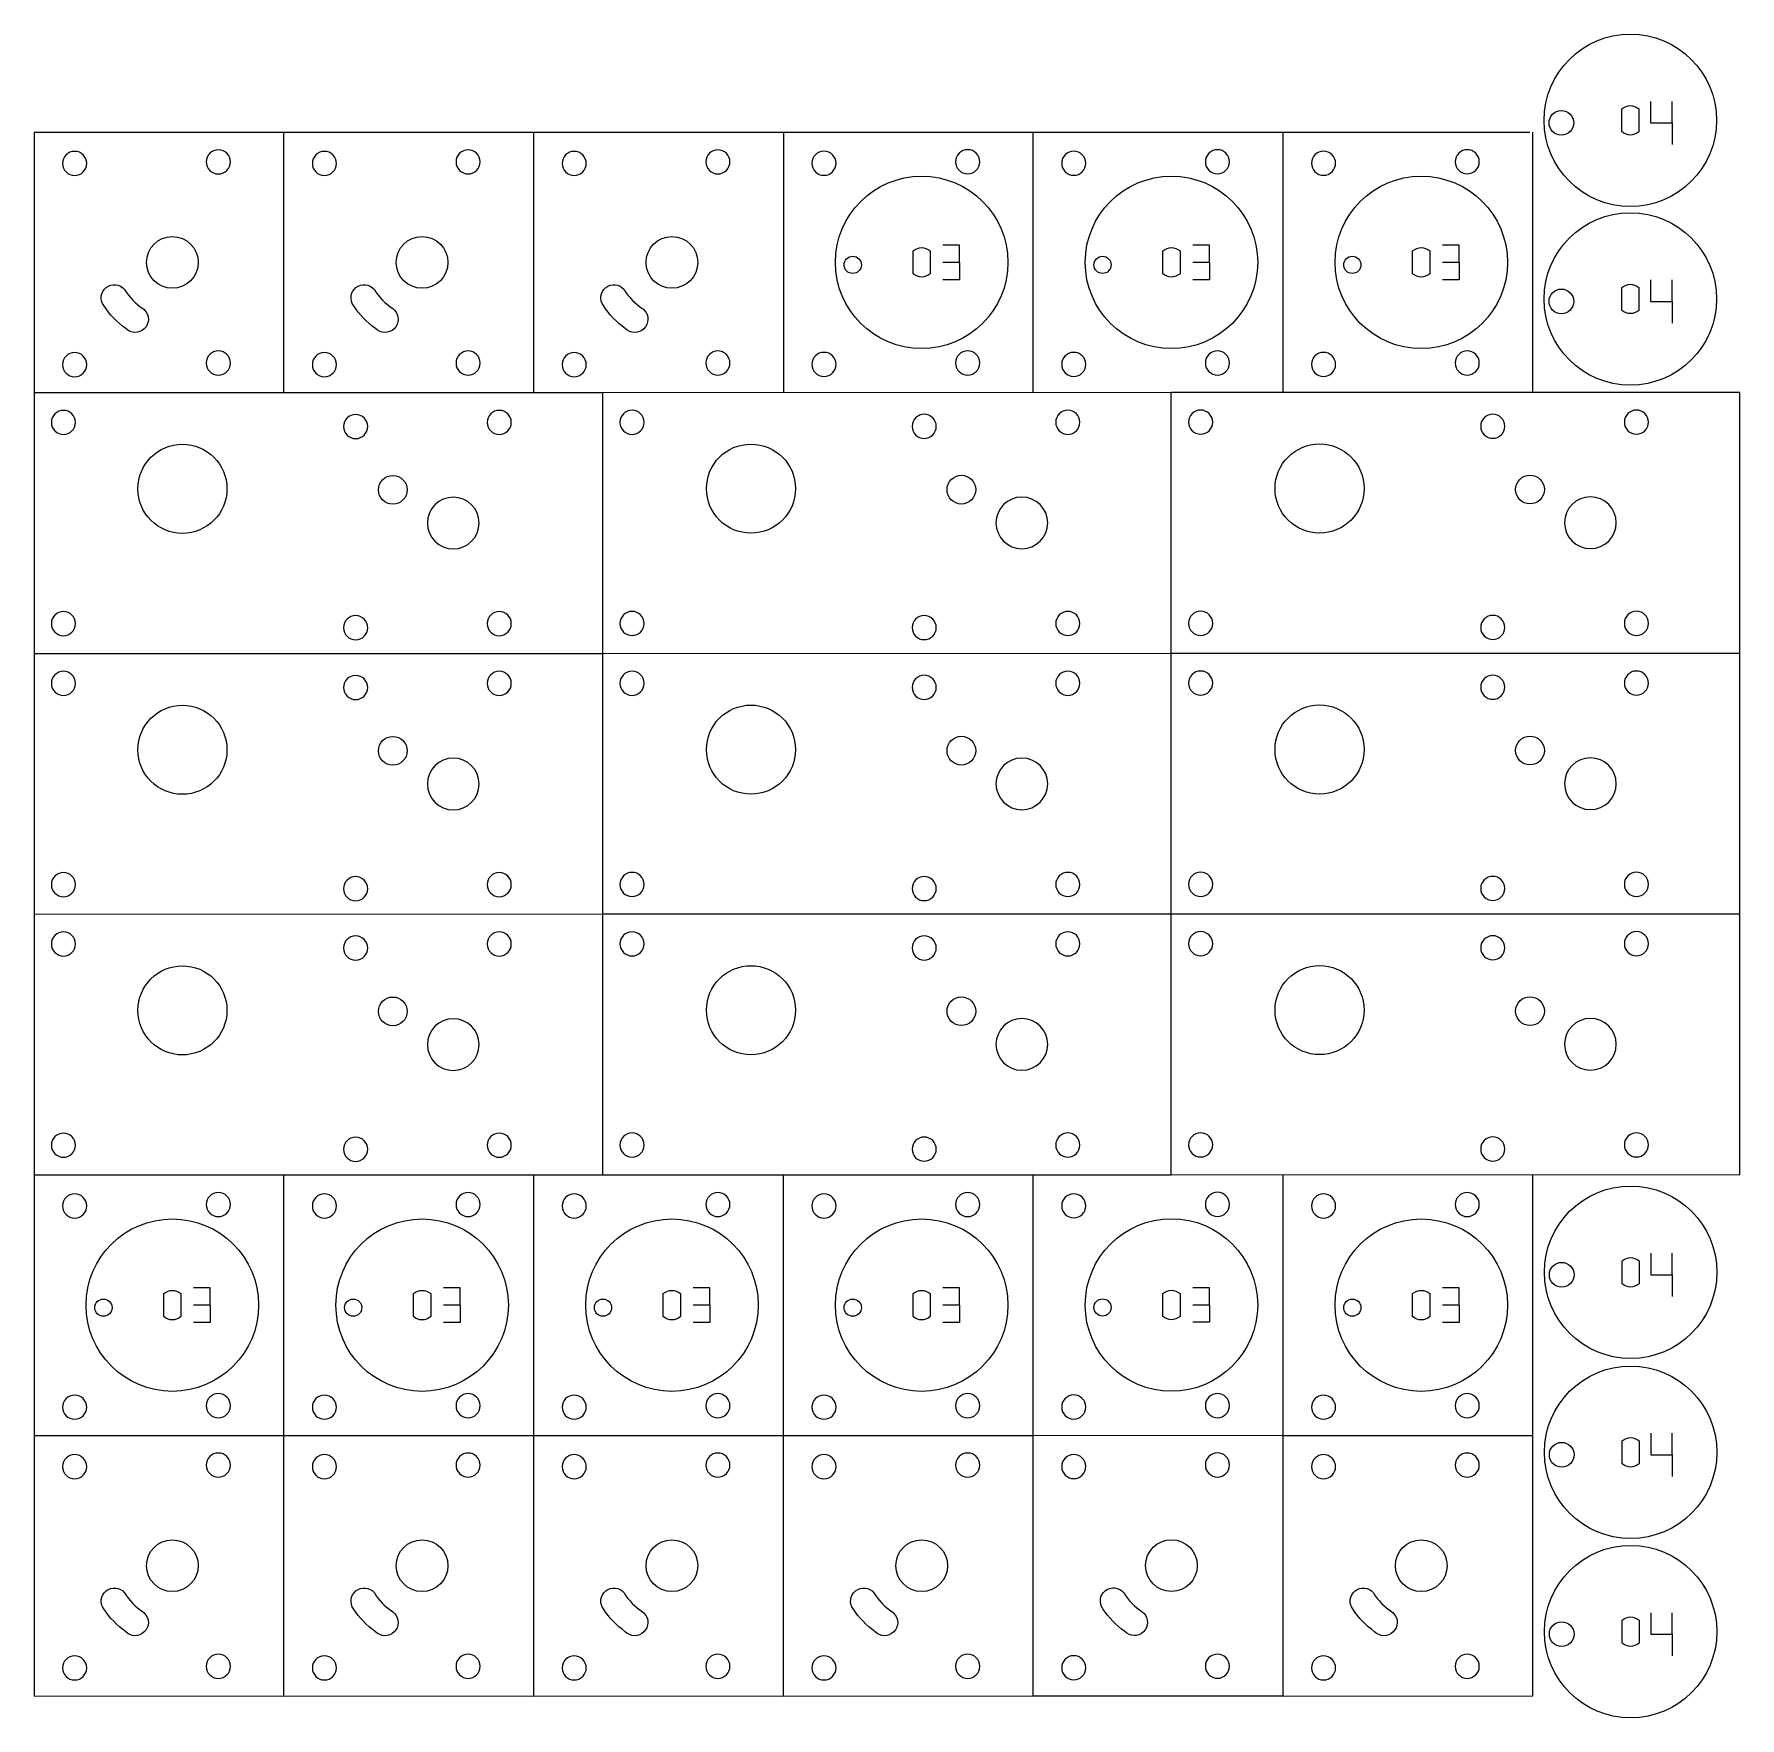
# Model space of a CAD drawing. Header units: inches. Extents: x -114 to 727, y -16 to 815.
import ezdxf

# ---------------------------------------------------------------- set-up
doc = ezdxf.new("R2010")
doc.units = ezdxf.units.IN
doc.header["$MEASUREMENT"] = 0
doc.layers.add('Cutting lines', color=7, linetype='Continuous')

# ---------------------------------------------------------------- blocks, each defined once
blk = doc.blocks.new('block 2')
at = {"color": 1, "lineweight": 5, "true_color": 0xff0000}
blk.add_open_spline([(109.55, 366.08), (109.55, 369.37), (112.21, 372.03), (115.5, 372.03), (118.79, 372.03), (121.45, 369.37), (121.45, 366.08), (121.45, 362.79), (118.79, 360.12), (115.5, 360.12), (112.21, 360.12), (109.55, 362.79), (109.55, 366.08), (109.55, 366.08), (109.55, 366.08), (109.55, 366.08)], degree=3, knots=[0, 0, 0, 0, 1, 1, 1, 2, 2, 2, 3, 3, 3, 4, 4, 4, 5, 5, 5, 5], dxfattribs=at)
blk = doc.blocks.new('block 3')
at = {"color": 1, "lineweight": 5, "true_color": 0xff0000}
blk.add_open_spline([(80.07, 316.47), (80.07, 323.52), (85.78, 329.23), (92.82, 329.23), (99.87, 329.23), (105.58, 323.52), (105.58, 316.47), (105.58, 309.43), (99.87, 303.71), (92.82, 303.71), (85.78, 303.71), (80.07, 309.43), (80.07, 316.47), (80.07, 316.47), (80.07, 316.47), (80.07, 316.47)], degree=3, knots=[0, 0, 0, 0, 1, 1, 1, 2, 2, 2, 3, 3, 3, 4, 4, 4, 5, 5, 5, 5], dxfattribs=at)
blk = doc.blocks.new('block 4')
at = {"color": 1, "lineweight": 5, "true_color": 0xff0000}
blk.add_lwpolyline([(166.52, 252.23), (166.52, 380.72)], dxfattribs=at)
blk = doc.blocks.new('block 5')
at = {"color": 1, "lineweight": 5, "true_color": 0xff0000}
blk.add_lwpolyline([(166.52, 380.72), (-113.87, 380.65)], dxfattribs=at)
blk = doc.blocks.new('block 6')
at = {"color": 1, "lineweight": 5, "true_color": 0xff0000}
blk.add_lwpolyline([(-113.87, 380.65), (-113.87, 252.16)], dxfattribs=at)
blk = doc.blocks.new('block 7')
at = {"color": 1, "lineweight": 5, "true_color": 0xff0000}
blk.add_lwpolyline([(-113.87, 252.16), (166.52, 252.23)], dxfattribs=at)
blk = doc.blocks.new('block 8')
at = {"color": 1, "lineweight": 5, "true_color": 0xff0000}
blk.add_open_spline([(-18.78, 333.34), (-18.78, 345.48), (-28.61, 355.31), (-40.74, 355.31), (-52.88, 355.31), (-62.71, 345.48), (-62.71, 333.34), (-62.71, 321.21), (-52.88, 311.38), (-40.74, 311.38), (-28.61, 311.38), (-18.78, 321.21), (-18.78, 333.34), (-18.78, 333.34), (-18.78, 333.34), (-18.78, 333.34)], degree=3, knots=[0, 0, 0, 0, 1, 1, 1, 2, 2, 2, 3, 3, 3, 4, 4, 4, 5, 5, 5, 5], dxfattribs=at)
blk = doc.blocks.new('block 9')
at = {"color": 1, "lineweight": 5, "true_color": 0xff0000}
blk.add_open_spline([(-105.36, 266.87), (-105.36, 270.15), (-102.69, 272.82), (-99.41, 272.82), (-96.12, 272.82), (-93.45, 270.15), (-93.45, 266.87), (-93.45, 263.58), (-96.12, 260.91), (-99.41, 260.91), (-102.69, 260.91), (-105.36, 263.58), (-105.36, 266.87), (-105.36, 266.87), (-105.36, 266.87), (-105.36, 266.87)], degree=3, knots=[0, 0, 0, 0, 1, 1, 1, 2, 2, 2, 3, 3, 3, 4, 4, 4, 5, 5, 5, 5], dxfattribs=at)
blk = doc.blocks.new('block 10')
at = {"color": 1, "lineweight": 5, "true_color": 0xff0000}
blk.add_open_spline([(-105.36, 366.08), (-105.36, 369.37), (-102.69, 372.03), (-99.41, 372.03), (-96.12, 372.03), (-93.45, 369.37), (-93.45, 366.08), (-93.45, 362.79), (-96.12, 360.12), (-99.41, 360.12), (-102.69, 360.12), (-105.36, 362.79), (-105.36, 366.08), (-105.36, 366.08), (-105.36, 366.08), (-105.36, 366.08)], degree=3, knots=[0, 0, 0, 0, 1, 1, 1, 2, 2, 2, 3, 3, 3, 4, 4, 4, 5, 5, 5, 5], dxfattribs=at)
blk = doc.blocks.new('block 11')
at = {"color": 1, "lineweight": 5, "true_color": 0xff0000}
blk.add_open_spline([(109.55, 266.87), (109.55, 270.15), (112.21, 272.82), (115.5, 272.82), (118.79, 272.82), (121.45, 270.15), (121.45, 266.87), (121.45, 263.58), (118.79, 260.91), (115.5, 260.91), (112.21, 260.91), (109.55, 263.58), (109.55, 266.87), (109.55, 266.87), (109.55, 266.87), (109.55, 266.87)], degree=3, knots=[0, 0, 0, 0, 1, 1, 1, 2, 2, 2, 3, 3, 3, 4, 4, 4, 5, 5, 5, 5], dxfattribs=at)
blk = doc.blocks.new('block 12')
at = {"color": 1, "lineweight": 5, "true_color": 0xff0000}
blk.add_open_spline([(-28.98, 138.38), (-28.98, 141.66), (-26.32, 144.33), (-23.03, 144.33), (-19.74, 144.33), (-17.08, 141.66), (-17.08, 138.38), (-17.08, 135.09), (-19.74, 132.42), (-23.03, 132.42), (-26.32, 132.42), (-28.98, 135.09), (-28.98, 138.38), (-28.98, 138.38), (-28.98, 138.38), (-28.98, 138.38)], degree=3, knots=[0, 0, 0, 0, 1, 1, 1, 2, 2, 2, 3, 3, 3, 4, 4, 4, 5, 5, 5, 5], dxfattribs=at)
blk = doc.blocks.new('block 13')
at = {"color": 1, "lineweight": 5, "true_color": 0xff0000}
blk.add_open_spline([(-28.98, 237.59), (-28.98, 240.88), (-26.32, 243.54), (-23.03, 243.54), (-19.74, 243.54), (-17.08, 240.88), (-17.08, 237.59), (-17.08, 234.3), (-19.74, 231.64), (-23.03, 231.64), (-26.32, 231.64), (-28.98, 234.3), (-28.98, 237.59), (-28.98, 237.59), (-28.98, 237.59), (-28.98, 237.59)], degree=3, knots=[0, 0, 0, 0, 1, 1, 1, 2, 2, 2, 3, 3, 3, 4, 4, 4, 5, 5, 5, 5], dxfattribs=at)
blk = doc.blocks.new('block 14')
at = {"color": 1, "lineweight": 5, "true_color": 0xff0000}
blk.add_lwpolyline([(9.3, 123.74), (9.3, 252.23)], dxfattribs=at)
blk = doc.blocks.new('block 15')
at = {"color": 1, "lineweight": 5, "true_color": 0xff0000}
blk.add_lwpolyline([(-113.87, 252.16), (-113.87, 123.67)], dxfattribs=at)
blk = doc.blocks.new('block 16')
at = {"color": 1, "lineweight": 5, "true_color": 0xff0000}
blk.add_lwpolyline([(-113.87, 123.67), (9.3, 123.74)], dxfattribs=at)
blk = doc.blocks.new('block 17')
at = {"color": 1, "lineweight": 5, "true_color": 0xff0000}
blk.add_open_spline([(-41.46, 193.65), (-44.29, 195.78), (-47.13, 195.78), (-49.96, 193.65), (-49.96, 189.87), (-49.96, 186.09), (-49.96, 182.31), (-47.13, 180.19), (-44.29, 180.19), (-41.46, 182.31), (-41.46, 186.09), (-41.46, 189.87), (-41.46, 193.65)], degree=3, knots=[0, 0, 0, 0, 1, 1, 1, 2, 2, 2, 3, 3, 3, 4, 4, 4, 4], dxfattribs=at)
blk = doc.blocks.new('block 18')
at = {"color": 1, "lineweight": 5, "true_color": 0xff0000}
blk.add_open_spline([(-99.84, 137.67), (-99.84, 140.96), (-97.18, 143.62), (-93.89, 143.62), (-90.6, 143.62), (-87.94, 140.96), (-87.94, 137.67), (-87.94, 134.38), (-90.6, 131.72), (-93.89, 131.72), (-97.18, 131.72), (-99.84, 134.38), (-99.84, 137.67), (-99.84, 137.67), (-99.84, 137.67), (-99.84, 137.67)], degree=3, knots=[0, 0, 0, 0, 1, 1, 1, 2, 2, 2, 3, 3, 3, 4, 4, 4, 5, 5, 5, 5], dxfattribs=at)
blk = doc.blocks.new('block 19')
at = {"color": 1, "lineweight": 5, "true_color": 0xff0000}
blk.add_open_spline([(-99.84, 236.88), (-99.84, 240.17), (-97.18, 242.84), (-93.89, 242.84), (-90.6, 242.84), (-87.94, 240.17), (-87.94, 236.88), (-87.94, 233.6), (-90.6, 230.93), (-93.89, 230.93), (-97.18, 230.93), (-99.84, 233.6), (-99.84, 236.88), (-99.84, 236.88), (-99.84, 236.88), (-99.84, 236.88)], degree=3, knots=[0, 0, 0, 0, 1, 1, 1, 2, 2, 2, 3, 3, 3, 4, 4, 4, 5, 5, 5, 5], dxfattribs=at)
blk = doc.blocks.new('block 20')
at = {"color": 1, "lineweight": 5, "true_color": 0xff0000}
blk.add_open_spline([(38.71, 364.05), (38.71, 367.34), (41.38, 370.01), (44.67, 370.01), (47.95, 370.01), (50.62, 367.34), (50.62, 364.05), (50.62, 360.77), (47.95, 358.1), (44.67, 358.1), (41.38, 358.1), (38.71, 360.77), (38.71, 364.05), (38.71, 364.05), (38.71, 364.05), (38.71, 364.05)], degree=3, knots=[0, 0, 0, 0, 1, 1, 1, 2, 2, 2, 3, 3, 3, 4, 4, 4, 5, 5, 5, 5], dxfattribs=at)
blk = doc.blocks.new('block 21')
at = {"color": 1, "lineweight": 5, "true_color": 0xff0000}
blk.add_open_spline([(38.71, 264.84), (38.71, 268.13), (41.38, 270.79), (44.67, 270.79), (47.95, 270.79), (50.62, 268.13), (50.62, 264.84), (50.62, 261.55), (47.95, 258.89), (44.67, 258.89), (41.38, 258.89), (38.71, 261.55), (38.71, 264.84), (38.71, 264.84), (38.71, 264.84), (38.71, 264.84)], degree=3, knots=[0, 0, 0, 0, 1, 1, 1, 2, 2, 2, 3, 3, 3, 4, 4, 4, 5, 5, 5, 5], dxfattribs=at)
blk = doc.blocks.new('block 22')
at = {"color": 1, "lineweight": 5, "true_color": 0xff0000}
blk.add_open_spline([(-28.98, 9.89), (-28.98, 13.17), (-26.32, 15.84), (-23.03, 15.84), (-19.74, 15.84), (-17.08, 13.18), (-17.08, 9.89), (-17.08, 6.6), (-19.74, 3.93), (-23.03, 3.93), (-26.32, 3.93), (-28.98, 6.6), (-28.98, 9.89), (-28.98, 9.89), (-28.98, 9.89), (-28.98, 9.89)], degree=3, knots=[0, 0, 0, 0, 1, 1, 1, 2, 2, 2, 3, 3, 3, 4, 4, 4, 5, 5, 5, 5], dxfattribs=at)
blk = doc.blocks.new('block 23')
at = {"color": 1, "lineweight": 5, "true_color": 0xff0000}
blk.add_open_spline([(-28.98, 109.1), (-28.98, 112.39), (-26.32, 115.05), (-23.03, 115.05), (-19.74, 115.05), (-17.08, 112.39), (-17.08, 109.1), (-17.08, 105.81), (-19.74, 103.15), (-23.03, 103.15), (-26.32, 103.15), (-28.98, 105.81), (-28.98, 109.1), (-28.98, 109.1), (-28.98, 109.1), (-28.98, 109.1)], degree=3, knots=[0, 0, 0, 0, 1, 1, 1, 2, 2, 2, 3, 3, 3, 4, 4, 4, 5, 5, 5, 5], dxfattribs=at)
blk = doc.blocks.new('block 24')
at = {"color": 1, "lineweight": 5, "true_color": 0xff0000}
blk.add_lwpolyline([(9.3, -4.75), (9.3, 123.74)], dxfattribs=at)
blk = doc.blocks.new('block 25')
at = {"color": 1, "lineweight": 5, "true_color": 0xff0000}
blk.add_lwpolyline([(-113.87, 123.67), (-113.87, -4.82)], dxfattribs=at)
blk = doc.blocks.new('block 26')
at = {"color": 1, "lineweight": 5, "true_color": 0xff0000}
blk.add_lwpolyline([(-113.87, -4.82), (9.3, -4.75)], dxfattribs=at)
blk = doc.blocks.new('block 27')
at = {"color": 1, "lineweight": 5, "true_color": 0xff0000}
blk.add_open_spline([(-60.2, 36.72), (-63.85, 39.17), (-66.94, 42.36), (-69.27, 46.09), (-71.51, 48.88), (-75.59, 49.31), (-78.37, 47.07), (-81.07, 44.9), (-81.57, 40.98), (-79.51, 38.19), (-76.64, 33.81), (-72.98, 30), (-68.72, 26.96), (-66.22, 24.38), (-62.1, 24.31), (-59.52, 26.81), (-56.94, 29.3), (-56.88, 33.42), (-59.37, 36), (-59.63, 36.26), (-59.9, 36.5), (-60.2, 36.72)], degree=3, knots=[0, 0, 0, 0, 1, 1, 1, 2, 2, 2, 3, 3, 3, 4, 4, 4, 5, 5, 5, 6, 6, 6, 7, 7, 7, 7], dxfattribs=at)
blk = doc.blocks.new('block 28')
at = {"color": 1, "lineweight": 5, "true_color": 0xff0000}
blk.add_open_spline([(-99.84, 9.1), (-99.84, 12.39), (-97.18, 15.06), (-93.89, 15.06), (-90.6, 15.06), (-87.94, 12.39), (-87.94, 9.1), (-87.94, 5.82), (-90.6, 3.15), (-93.89, 3.15), (-97.18, 3.15), (-99.84, 5.82), (-99.84, 9.1), (-99.84, 9.1), (-99.84, 9.1), (-99.84, 9.1)], degree=3, knots=[0, 0, 0, 0, 1, 1, 1, 2, 2, 2, 3, 3, 3, 4, 4, 4, 5, 5, 5, 5], dxfattribs=at)
blk = doc.blocks.new('block 29')
at = {"color": 1, "lineweight": 5, "true_color": 0xff0000}
blk.add_open_spline([(-99.84, 108.32), (-99.84, 111.6), (-97.18, 114.27), (-93.89, 114.27), (-90.6, 114.27), (-87.94, 111.6), (-87.94, 108.32), (-87.94, 105.03), (-90.6, 102.36), (-93.89, 102.36), (-97.18, 102.36), (-99.84, 105.03), (-99.84, 108.32), (-99.84, 108.32), (-99.84, 108.32), (-99.84, 108.32)], degree=3, knots=[0, 0, 0, 0, 1, 1, 1, 2, 2, 2, 3, 3, 3, 4, 4, 4, 5, 5, 5, 5], dxfattribs=at)
blk = doc.blocks.new('block 30')
at = {"color": 1, "lineweight": 5, "true_color": 0xff0000}
blk.add_open_spline([(389.94, 366.15), (389.94, 369.43), (392.61, 372.1), (395.89, 372.1), (399.18, 372.1), (401.85, 369.43), (401.85, 366.15), (401.85, 362.86), (399.18, 360.19), (395.89, 360.19), (392.61, 360.19), (389.94, 362.86), (389.94, 366.15), (389.94, 366.15), (389.94, 366.15), (389.94, 366.15)], degree=3, knots=[0, 0, 0, 0, 1, 1, 1, 2, 2, 2, 3, 3, 3, 4, 4, 4, 5, 5, 5, 5], dxfattribs=at)
blk = doc.blocks.new('block 31')
at = {"color": 1, "lineweight": 5, "true_color": 0xff0000}
blk.add_open_spline([(360.46, 316.54), (360.46, 323.58), (366.17, 329.29), (373.22, 329.29), (380.26, 329.29), (385.97, 323.58), (385.97, 316.54), (385.97, 309.49), (380.26, 303.78), (373.22, 303.78), (366.17, 303.78), (360.46, 309.49), (360.46, 316.54), (360.46, 316.54), (360.46, 316.54), (360.46, 316.54)], degree=3, knots=[0, 0, 0, 0, 1, 1, 1, 2, 2, 2, 3, 3, 3, 4, 4, 4, 5, 5, 5, 5], dxfattribs=at)
blk = doc.blocks.new('block 32')
at = {"color": 1, "lineweight": 5, "true_color": 0xff0000}
blk.add_lwpolyline([(446.92, 252.29), (446.92, 380.78)], dxfattribs=at)
blk = doc.blocks.new('block 33')
at = {"color": 1, "lineweight": 5, "true_color": 0xff0000}
blk.add_lwpolyline([(446.92, 380.78), (166.52, 380.72)], dxfattribs=at)
blk = doc.blocks.new('block 34')
at = {"color": 1, "lineweight": 5, "true_color": 0xff0000}
blk.add_lwpolyline([(166.52, 252.23), (446.92, 252.29)], dxfattribs=at)
blk = doc.blocks.new('block 35')
at = {"color": 1, "lineweight": 5, "true_color": 0xff0000}
blk.add_open_spline([(261.62, 333.41), (261.62, 345.55), (251.78, 355.38), (239.65, 355.38), (227.52, 355.38), (217.68, 345.55), (217.68, 333.41), (217.68, 321.28), (227.52, 311.44), (239.65, 311.44), (251.78, 311.44), (261.62, 321.28), (261.62, 333.41), (261.62, 333.41), (261.62, 333.41), (261.62, 333.41)], degree=3, knots=[0, 0, 0, 0, 1, 1, 1, 2, 2, 2, 3, 3, 3, 4, 4, 4, 5, 5, 5, 5], dxfattribs=at)
blk = doc.blocks.new('block 36')
at = {"color": 1, "lineweight": 5, "true_color": 0xff0000}
blk.add_open_spline([(175.04, 266.93), (175.04, 270.22), (177.7, 272.89), (180.99, 272.89), (184.28, 272.89), (186.94, 270.22), (186.94, 266.93), (186.94, 263.65), (184.28, 260.98), (180.99, 260.98), (177.7, 260.98), (175.04, 263.65), (175.04, 266.93), (175.04, 266.93), (175.04, 266.93), (175.04, 266.93)], degree=3, knots=[0, 0, 0, 0, 1, 1, 1, 2, 2, 2, 3, 3, 3, 4, 4, 4, 5, 5, 5, 5], dxfattribs=at)
blk = doc.blocks.new('block 37')
at = {"color": 1, "lineweight": 5, "true_color": 0xff0000}
blk.add_open_spline([(175.04, 366.15), (175.04, 369.43), (177.7, 372.1), (180.99, 372.1), (184.28, 372.1), (186.94, 369.43), (186.94, 366.15), (186.94, 362.86), (184.28, 360.19), (180.99, 360.19), (177.7, 360.19), (175.04, 362.86), (175.04, 366.15), (175.04, 366.15), (175.04, 366.15), (175.04, 366.15)], degree=3, knots=[0, 0, 0, 0, 1, 1, 1, 2, 2, 2, 3, 3, 3, 4, 4, 4, 5, 5, 5, 5], dxfattribs=at)
blk = doc.blocks.new('block 38')
at = {"color": 1, "lineweight": 5, "true_color": 0xff0000}
blk.add_open_spline([(389.94, 266.93), (389.94, 270.22), (392.61, 272.89), (395.89, 272.89), (399.18, 272.89), (401.85, 270.22), (401.85, 266.93), (401.85, 263.65), (399.18, 260.98), (395.89, 260.98), (392.61, 260.98), (389.94, 263.65), (389.94, 266.93), (389.94, 266.93), (389.94, 266.93), (389.94, 266.93)], degree=3, knots=[0, 0, 0, 0, 1, 1, 1, 2, 2, 2, 3, 3, 3, 4, 4, 4, 5, 5, 5, 5], dxfattribs=at)
blk = doc.blocks.new('block 39')
at = {"color": 1, "lineweight": 5, "true_color": 0xff0000}
blk.add_open_spline([(319.11, 364.12), (319.11, 367.41), (321.77, 370.07), (325.06, 370.07), (328.35, 370.07), (331.02, 367.41), (331.02, 364.12), (331.02, 360.83), (328.35, 358.17), (325.06, 358.17), (321.77, 358.17), (319.11, 360.83), (319.11, 364.12), (319.11, 364.12), (319.11, 364.12), (319.11, 364.12)], degree=3, knots=[0, 0, 0, 0, 1, 1, 1, 2, 2, 2, 3, 3, 3, 4, 4, 4, 5, 5, 5, 5], dxfattribs=at)
blk = doc.blocks.new('block 40')
at = {"color": 1, "lineweight": 5, "true_color": 0xff0000}
blk.add_open_spline([(319.11, 264.91), (319.11, 268.2), (321.77, 270.86), (325.06, 270.86), (328.35, 270.86), (331.02, 268.2), (331.02, 264.91), (331.02, 261.62), (328.35, 258.96), (325.06, 258.96), (321.77, 258.96), (319.11, 261.62), (319.11, 264.91), (319.11, 264.91), (319.11, 264.91), (319.11, 264.91)], degree=3, knots=[0, 0, 0, 0, 1, 1, 1, 2, 2, 2, 3, 3, 3, 4, 4, 4, 5, 5, 5, 5], dxfattribs=at)
blk = doc.blocks.new('block 41')
at = {"color": 1, "lineweight": 5, "true_color": 0xff0000}
blk.add_open_spline([(670.34, 366.21), (670.34, 369.5), (673, 372.17), (676.29, 372.17), (679.58, 372.17), (682.24, 369.5), (682.24, 366.21), (682.24, 362.93), (679.58, 360.26), (676.29, 360.26), (673, 360.26), (670.34, 362.93), (670.34, 366.21), (670.34, 366.21), (670.34, 366.21), (670.34, 366.21)], degree=3, knots=[0, 0, 0, 0, 1, 1, 1, 2, 2, 2, 3, 3, 3, 4, 4, 4, 5, 5, 5, 5], dxfattribs=at)
blk = doc.blocks.new('block 42')
at = {"color": 1, "lineweight": 5, "true_color": 0xff0000}
blk.add_open_spline([(640.86, 316.61), (640.86, 323.65), (646.57, 329.36), (653.61, 329.36), (660.66, 329.36), (666.37, 323.65), (666.37, 316.61), (666.37, 309.56), (660.66, 303.85), (653.61, 303.85), (646.57, 303.85), (640.86, 309.56), (640.86, 316.61), (640.86, 316.61), (640.86, 316.61), (640.86, 316.61)], degree=3, knots=[0, 0, 0, 0, 1, 1, 1, 2, 2, 2, 3, 3, 3, 4, 4, 4, 5, 5, 5, 5], dxfattribs=at)
blk = doc.blocks.new('block 43')
at = {"color": 1, "lineweight": 5, "true_color": 0xff0000}
blk.add_lwpolyline([(727.31, 252.36), (727.31, 380.85)], dxfattribs=at)
blk = doc.blocks.new('block 44')
at = {"color": 1, "lineweight": 5, "true_color": 0xff0000}
blk.add_lwpolyline([(727.31, 380.85), (446.92, 380.78)], dxfattribs=at)
blk = doc.blocks.new('block 45')
at = {"color": 1, "lineweight": 5, "true_color": 0xff0000}
blk.add_lwpolyline([(446.92, 252.29), (727.31, 252.36)], dxfattribs=at)
blk = doc.blocks.new('block 46')
at = {"color": 1, "lineweight": 5, "true_color": 0xff0000}
blk.add_open_spline([(542.02, 333.48), (542.02, 345.61), (532.18, 355.45), (520.05, 355.45), (507.91, 355.45), (498.08, 345.61), (498.08, 333.48), (498.08, 321.35), (507.91, 311.51), (520.05, 311.51), (532.18, 311.51), (542.02, 321.35), (542.02, 333.48), (542.02, 333.48), (542.02, 333.48), (542.02, 333.48)], degree=3, knots=[0, 0, 0, 0, 1, 1, 1, 2, 2, 2, 3, 3, 3, 4, 4, 4, 5, 5, 5, 5], dxfattribs=at)
blk = doc.blocks.new('block 47')
at = {"color": 1, "lineweight": 5, "true_color": 0xff0000}
blk.add_open_spline([(455.43, 267), (455.43, 270.29), (458.1, 272.95), (461.38, 272.95), (464.67, 272.95), (467.34, 270.29), (467.34, 267), (467.34, 263.71), (464.67, 261.05), (461.38, 261.05), (458.1, 261.05), (455.43, 263.71), (455.43, 267), (455.43, 267), (455.43, 267), (455.43, 267)], degree=3, knots=[0, 0, 0, 0, 1, 1, 1, 2, 2, 2, 3, 3, 3, 4, 4, 4, 5, 5, 5, 5], dxfattribs=at)
blk = doc.blocks.new('block 48')
at = {"color": 1, "lineweight": 5, "true_color": 0xff0000}
blk.add_open_spline([(455.43, 366.21), (455.43, 369.5), (458.1, 372.17), (461.38, 372.17), (464.67, 372.17), (467.34, 369.5), (467.34, 366.21), (467.34, 362.93), (464.67, 360.26), (461.38, 360.26), (458.1, 360.26), (455.43, 362.93), (455.43, 366.21), (455.43, 366.21), (455.43, 366.21), (455.43, 366.21)], degree=3, knots=[0, 0, 0, 0, 1, 1, 1, 2, 2, 2, 3, 3, 3, 4, 4, 4, 5, 5, 5, 5], dxfattribs=at)
blk = doc.blocks.new('block 49')
at = {"color": 1, "lineweight": 5, "true_color": 0xff0000}
blk.add_open_spline([(670.34, 267), (670.34, 270.29), (673, 272.95), (676.29, 272.95), (679.58, 272.95), (682.24, 270.29), (682.24, 267), (682.24, 263.71), (679.58, 261.05), (676.29, 261.05), (673, 261.05), (670.34, 263.71), (670.34, 267), (670.34, 267), (670.34, 267), (670.34, 267)], degree=3, knots=[0, 0, 0, 0, 1, 1, 1, 2, 2, 2, 3, 3, 3, 4, 4, 4, 5, 5, 5, 5], dxfattribs=at)
blk = doc.blocks.new('block 50')
at = {"color": 1, "lineweight": 5, "true_color": 0xff0000}
blk.add_open_spline([(599.5, 364.19), (599.5, 367.48), (602.17, 370.14), (605.46, 370.14), (608.75, 370.14), (611.41, 367.48), (611.41, 364.19), (611.41, 360.9), (608.75, 358.24), (605.46, 358.24), (602.17, 358.24), (599.5, 360.9), (599.5, 364.19), (599.5, 364.19), (599.5, 364.19), (599.5, 364.19)], degree=3, knots=[0, 0, 0, 0, 1, 1, 1, 2, 2, 2, 3, 3, 3, 4, 4, 4, 5, 5, 5, 5], dxfattribs=at)
blk = doc.blocks.new('block 51')
at = {"color": 1, "lineweight": 5, "true_color": 0xff0000}
blk.add_open_spline([(599.5, 264.98), (599.5, 268.26), (602.17, 270.93), (605.46, 270.93), (608.75, 270.93), (611.41, 268.26), (611.41, 264.98), (611.41, 261.69), (608.75, 259.02), (605.46, 259.02), (602.17, 259.02), (599.5, 261.69), (599.5, 264.98), (599.5, 264.98), (599.5, 264.98), (599.5, 264.98)], degree=3, knots=[0, 0, 0, 0, 1, 1, 1, 2, 2, 2, 3, 3, 3, 4, 4, 4, 5, 5, 5, 5], dxfattribs=at)
blk = doc.blocks.new('block 52')
at = {"color": 1, "lineweight": 5, "true_color": 0xff0000}
blk.add_open_spline([(94.19, 138.38), (94.19, 141.66), (96.86, 144.33), (100.15, 144.33), (103.43, 144.33), (106.1, 141.66), (106.1, 138.38), (106.1, 135.09), (103.43, 132.42), (100.15, 132.42), (96.86, 132.42), (94.19, 135.09), (94.19, 138.38), (94.19, 138.38), (94.19, 138.38), (94.19, 138.38)], degree=3, knots=[0, 0, 0, 0, 1, 1, 1, 2, 2, 2, 3, 3, 3, 4, 4, 4, 5, 5, 5, 5], dxfattribs=at)
blk = doc.blocks.new('block 53')
at = {"color": 1, "lineweight": 5, "true_color": 0xff0000}
blk.add_open_spline([(94.19, 237.59), (94.19, 240.88), (96.86, 243.54), (100.15, 243.54), (103.43, 243.54), (106.1, 240.88), (106.1, 237.59), (106.1, 234.3), (103.43, 231.64), (100.15, 231.64), (96.86, 231.64), (94.19, 234.3), (94.19, 237.59), (94.19, 237.59), (94.19, 237.59), (94.19, 237.59)], degree=3, knots=[0, 0, 0, 0, 1, 1, 1, 2, 2, 2, 3, 3, 3, 4, 4, 4, 5, 5, 5, 5], dxfattribs=at)
blk = doc.blocks.new('block 54')
at = {"color": 1, "lineweight": 5, "true_color": 0xff0000}
blk.add_lwpolyline([(132.48, 123.74), (132.48, 252.23)], dxfattribs=at)
blk = doc.blocks.new('block 55')
at = {"color": 1, "lineweight": 5, "true_color": 0xff0000}
blk.add_lwpolyline([(9.3, 123.67), (132.48, 123.74)], dxfattribs=at)
blk = doc.blocks.new('block 56')
at = {"color": 1, "lineweight": 5, "true_color": 0xff0000}
blk.add_open_spline([(81.72, 193.65), (78.89, 195.78), (76.05, 195.78), (73.22, 193.65), (73.22, 189.87), (73.22, 186.09), (73.22, 182.31), (76.05, 180.19), (78.89, 180.19), (81.72, 182.31), (81.72, 186.09), (81.72, 189.87), (81.72, 193.65)], degree=3, knots=[0, 0, 0, 0, 1, 1, 1, 2, 2, 2, 3, 3, 3, 4, 4, 4, 4], dxfattribs=at)
blk = doc.blocks.new('block 57')
at = {"color": 1, "lineweight": 5, "true_color": 0xff0000}
blk.add_open_spline([(23.33, 137.67), (23.33, 140.96), (26, 143.62), (29.29, 143.62), (32.57, 143.62), (35.24, 140.96), (35.24, 137.67), (35.24, 134.38), (32.57, 131.72), (29.29, 131.72), (26, 131.72), (23.33, 134.38), (23.33, 137.67), (23.33, 137.67), (23.33, 137.67), (23.33, 137.67)], degree=3, knots=[0, 0, 0, 0, 1, 1, 1, 2, 2, 2, 3, 3, 3, 4, 4, 4, 5, 5, 5, 5], dxfattribs=at)
blk = doc.blocks.new('block 58')
at = {"color": 1, "lineweight": 5, "true_color": 0xff0000}
blk.add_open_spline([(23.33, 236.88), (23.33, 240.17), (26, 242.84), (29.29, 242.84), (32.57, 242.84), (35.24, 240.17), (35.24, 236.88), (35.24, 233.6), (32.57, 230.93), (29.29, 230.93), (26, 230.93), (23.33, 233.6), (23.33, 236.88), (23.33, 236.88), (23.33, 236.88), (23.33, 236.88)], degree=3, knots=[0, 0, 0, 0, 1, 1, 1, 2, 2, 2, 3, 3, 3, 4, 4, 4, 5, 5, 5, 5], dxfattribs=at)
blk = doc.blocks.new('block 59')
at = {"color": 1, "lineweight": 5, "true_color": 0xff0000}
blk.add_open_spline([(94.19, 9.89), (94.19, 13.17), (96.86, 15.84), (100.15, 15.84), (103.43, 15.84), (106.1, 13.18), (106.1, 9.89), (106.1, 6.6), (103.43, 3.93), (100.15, 3.93), (96.86, 3.93), (94.19, 6.6), (94.19, 9.89), (94.19, 9.89), (94.19, 9.89), (94.19, 9.89)], degree=3, knots=[0, 0, 0, 0, 1, 1, 1, 2, 2, 2, 3, 3, 3, 4, 4, 4, 5, 5, 5, 5], dxfattribs=at)
blk = doc.blocks.new('block 60')
at = {"color": 1, "lineweight": 5, "true_color": 0xff0000}
blk.add_open_spline([(94.19, 109.1), (94.19, 112.39), (96.86, 115.05), (100.15, 115.05), (103.43, 115.05), (106.1, 112.39), (106.1, 109.1), (106.1, 105.81), (103.43, 103.15), (100.15, 103.15), (96.86, 103.15), (94.19, 105.81), (94.19, 109.1), (94.19, 109.1), (94.19, 109.1), (94.19, 109.1)], degree=3, knots=[0, 0, 0, 0, 1, 1, 1, 2, 2, 2, 3, 3, 3, 4, 4, 4, 5, 5, 5, 5], dxfattribs=at)
blk = doc.blocks.new('block 61')
at = {"color": 1, "lineweight": 5, "true_color": 0xff0000}
blk.add_lwpolyline([(132.48, -4.75), (132.48, 123.74)], dxfattribs=at)
blk = doc.blocks.new('block 62')
at = {"color": 1, "lineweight": 5, "true_color": 0xff0000}
blk.add_lwpolyline([(9.3, -4.82), (132.48, -4.75)], dxfattribs=at)
blk = doc.blocks.new('block 63')
at = {"color": 1, "lineweight": 5, "true_color": 0xff0000}
blk.add_open_spline([(62.98, 36.72), (59.33, 39.17), (56.24, 42.36), (53.91, 46.09), (51.66, 48.88), (47.59, 49.31), (44.81, 47.07), (42.11, 44.9), (41.6, 40.98), (43.66, 38.19), (46.53, 33.81), (50.2, 30), (54.46, 26.96), (56.96, 24.38), (61.07, 24.31), (63.65, 26.81), (66.23, 29.3), (66.3, 33.42), (63.8, 36), (63.55, 36.26), (63.27, 36.5), (62.98, 36.72)], degree=3, knots=[0, 0, 0, 0, 1, 1, 1, 2, 2, 2, 3, 3, 3, 4, 4, 4, 5, 5, 5, 6, 6, 6, 7, 7, 7, 7], dxfattribs=at)
blk = doc.blocks.new('block 64')
at = {"color": 1, "lineweight": 5, "true_color": 0xff0000}
blk.add_open_spline([(23.33, 9.1), (23.33, 12.39), (26, 15.06), (29.29, 15.06), (32.58, 15.06), (35.24, 12.39), (35.24, 9.1), (35.24, 5.82), (32.58, 3.15), (29.29, 3.15), (26, 3.15), (23.33, 5.82), (23.33, 9.1), (23.33, 9.1), (23.33, 9.1), (23.33, 9.1)], degree=3, knots=[0, 0, 0, 0, 1, 1, 1, 2, 2, 2, 3, 3, 3, 4, 4, 4, 5, 5, 5, 5], dxfattribs=at)
blk = doc.blocks.new('block 65')
at = {"color": 1, "lineweight": 5, "true_color": 0xff0000}
blk.add_open_spline([(23.33, 108.32), (23.33, 111.6), (26, 114.27), (29.29, 114.27), (32.58, 114.27), (35.24, 111.6), (35.24, 108.32), (35.24, 105.03), (32.58, 102.36), (29.29, 102.36), (26, 102.36), (23.33, 105.03), (23.33, 108.32), (23.33, 108.32), (23.33, 108.32), (23.33, 108.32)], degree=3, knots=[0, 0, 0, 0, 1, 1, 1, 2, 2, 2, 3, 3, 3, 4, 4, 4, 5, 5, 5, 5], dxfattribs=at)
blk = doc.blocks.new('block 66')
at = {"color": 1, "lineweight": 5, "true_color": 0xff0000}
blk.add_open_spline([(217.37, 138.38), (217.37, 141.66), (220.03, 144.33), (223.32, 144.33), (226.61, 144.33), (229.27, 141.66), (229.27, 138.38), (229.27, 135.09), (226.61, 132.42), (223.32, 132.42), (220.03, 132.42), (217.37, 135.09), (217.37, 138.38), (217.37, 138.38), (217.37, 138.38), (217.37, 138.38)], degree=3, knots=[0, 0, 0, 0, 1, 1, 1, 2, 2, 2, 3, 3, 3, 4, 4, 4, 5, 5, 5, 5], dxfattribs=at)
blk = doc.blocks.new('block 67')
at = {"color": 1, "lineweight": 5, "true_color": 0xff0000}
blk.add_open_spline([(217.37, 237.59), (217.37, 240.88), (220.03, 243.54), (223.32, 243.54), (226.61, 243.54), (229.27, 240.88), (229.27, 237.59), (229.27, 234.3), (226.61, 231.64), (223.32, 231.64), (220.03, 231.64), (217.37, 234.3), (217.37, 237.59), (217.37, 237.59), (217.37, 237.59), (217.37, 237.59)], degree=3, knots=[0, 0, 0, 0, 1, 1, 1, 2, 2, 2, 3, 3, 3, 4, 4, 4, 5, 5, 5, 5], dxfattribs=at)
blk = doc.blocks.new('block 68')
at = {"color": 1, "lineweight": 5, "true_color": 0xff0000}
blk.add_lwpolyline([(255.66, 123.74), (255.66, 252.23)], dxfattribs=at)
blk = doc.blocks.new('block 69')
at = {"color": 1, "lineweight": 5, "true_color": 0xff0000}
blk.add_lwpolyline([(132.48, 123.67), (255.66, 123.74)], dxfattribs=at)
blk = doc.blocks.new('block 70')
at = {"color": 1, "lineweight": 5, "true_color": 0xff0000}
blk.add_open_spline([(204.9, 193.65), (202.06, 195.78), (199.23, 195.78), (196.39, 193.65), (196.39, 189.87), (196.39, 186.09), (196.39, 182.31), (199.23, 180.19), (202.06, 180.19), (204.9, 182.31), (204.9, 186.09), (204.9, 189.87), (204.9, 193.65)], degree=3, knots=[0, 0, 0, 0, 1, 1, 1, 2, 2, 2, 3, 3, 3, 4, 4, 4, 4], dxfattribs=at)
blk = doc.blocks.new('block 71')
at = {"color": 1, "lineweight": 5, "true_color": 0xff0000}
blk.add_open_spline([(146.51, 137.67), (146.51, 140.96), (149.18, 143.62), (152.46, 143.62), (155.75, 143.62), (158.42, 140.96), (158.42, 137.67), (158.42, 134.38), (155.75, 131.72), (152.46, 131.72), (149.18, 131.72), (146.51, 134.38), (146.51, 137.67), (146.51, 137.67), (146.51, 137.67), (146.51, 137.67)], degree=3, knots=[0, 0, 0, 0, 1, 1, 1, 2, 2, 2, 3, 3, 3, 4, 4, 4, 5, 5, 5, 5], dxfattribs=at)
blk = doc.blocks.new('block 72')
at = {"color": 1, "lineweight": 5, "true_color": 0xff0000}
blk.add_open_spline([(146.51, 236.88), (146.51, 240.17), (149.18, 242.84), (152.46, 242.84), (155.75, 242.84), (158.42, 240.17), (158.42, 236.88), (158.42, 233.6), (155.75, 230.93), (152.46, 230.93), (149.18, 230.93), (146.51, 233.6), (146.51, 236.88), (146.51, 236.88), (146.51, 236.88), (146.51, 236.88)], degree=3, knots=[0, 0, 0, 0, 1, 1, 1, 2, 2, 2, 3, 3, 3, 4, 4, 4, 5, 5, 5, 5], dxfattribs=at)
blk = doc.blocks.new('block 73')
at = {"color": 1, "lineweight": 5, "true_color": 0xff0000}
blk.add_open_spline([(217.37, 9.89), (217.37, 13.17), (220.03, 15.84), (223.32, 15.84), (226.61, 15.84), (229.27, 13.18), (229.27, 9.89), (229.27, 6.6), (226.61, 3.93), (223.32, 3.93), (220.03, 3.93), (217.37, 6.6), (217.37, 9.89), (217.37, 9.89), (217.37, 9.89), (217.37, 9.89)], degree=3, knots=[0, 0, 0, 0, 1, 1, 1, 2, 2, 2, 3, 3, 3, 4, 4, 4, 5, 5, 5, 5], dxfattribs=at)
blk = doc.blocks.new('block 74')
at = {"color": 1, "lineweight": 5, "true_color": 0xff0000}
blk.add_open_spline([(217.37, 109.1), (217.37, 112.39), (220.03, 115.05), (223.32, 115.05), (226.61, 115.05), (229.27, 112.39), (229.27, 109.1), (229.27, 105.81), (226.61, 103.15), (223.32, 103.15), (220.03, 103.15), (217.37, 105.81), (217.37, 109.1), (217.37, 109.1), (217.37, 109.1), (217.37, 109.1)], degree=3, knots=[0, 0, 0, 0, 1, 1, 1, 2, 2, 2, 3, 3, 3, 4, 4, 4, 5, 5, 5, 5], dxfattribs=at)
blk = doc.blocks.new('block 75')
at = {"color": 1, "lineweight": 5, "true_color": 0xff0000}
blk.add_lwpolyline([(255.66, -4.75), (255.66, 123.74)], dxfattribs=at)
blk = doc.blocks.new('block 76')
at = {"color": 1, "lineweight": 5, "true_color": 0xff0000}
blk.add_lwpolyline([(132.48, -4.82), (255.66, -4.75)], dxfattribs=at)
blk = doc.blocks.new('block 77')
at = {"color": 1, "lineweight": 5, "true_color": 0xff0000}
blk.add_open_spline([(186.16, 36.72), (182.51, 39.17), (179.42, 42.36), (177.08, 46.09), (174.84, 48.88), (170.77, 49.31), (167.99, 47.07), (165.29, 44.9), (164.78, 40.98), (166.84, 38.19), (169.71, 33.81), (173.37, 30), (177.64, 26.96), (180.13, 24.38), (184.25, 24.31), (186.83, 26.81), (189.41, 29.3), (189.48, 33.42), (186.98, 36), (186.73, 36.26), (186.45, 36.5), (186.16, 36.72)], degree=3, knots=[0, 0, 0, 0, 1, 1, 1, 2, 2, 2, 3, 3, 3, 4, 4, 4, 5, 5, 5, 6, 6, 6, 7, 7, 7, 7], dxfattribs=at)
blk = doc.blocks.new('block 78')
at = {"color": 1, "lineweight": 5, "true_color": 0xff0000}
blk.add_open_spline([(146.51, 9.1), (146.51, 12.39), (149.18, 15.06), (152.46, 15.06), (155.75, 15.06), (158.42, 12.39), (158.42, 9.1), (158.42, 5.82), (155.75, 3.15), (152.46, 3.15), (149.18, 3.15), (146.51, 5.82), (146.51, 9.1), (146.51, 9.1), (146.51, 9.1), (146.51, 9.1)], degree=3, knots=[0, 0, 0, 0, 1, 1, 1, 2, 2, 2, 3, 3, 3, 4, 4, 4, 5, 5, 5, 5], dxfattribs=at)
blk = doc.blocks.new('block 79')
at = {"color": 1, "lineweight": 5, "true_color": 0xff0000}
blk.add_open_spline([(146.51, 108.32), (146.51, 111.6), (149.18, 114.27), (152.46, 114.27), (155.75, 114.27), (158.42, 111.6), (158.42, 108.32), (158.42, 105.03), (155.75, 102.36), (152.46, 102.36), (149.18, 102.36), (146.51, 105.03), (146.51, 108.32), (146.51, 108.32), (146.51, 108.32), (146.51, 108.32)], degree=3, knots=[0, 0, 0, 0, 1, 1, 1, 2, 2, 2, 3, 3, 3, 4, 4, 4, 5, 5, 5, 5], dxfattribs=at)
blk = doc.blocks.new('block 80')
at = {"color": 1, "lineweight": 5, "true_color": 0xff0000}
blk.add_open_spline([(340.55, 138.38), (340.55, 141.66), (343.21, 144.33), (346.5, 144.33), (349.79, 144.33), (352.45, 141.66), (352.45, 138.38), (352.45, 135.09), (349.79, 132.42), (346.5, 132.42), (343.21, 132.42), (340.55, 135.09), (340.55, 138.38), (340.55, 138.38), (340.55, 138.38), (340.55, 138.38)], degree=3, knots=[0, 0, 0, 0, 1, 1, 1, 2, 2, 2, 3, 3, 3, 4, 4, 4, 5, 5, 5, 5], dxfattribs=at)
blk = doc.blocks.new('block 81')
at = {"color": 1, "lineweight": 5, "true_color": 0xff0000}
blk.add_open_spline([(340.55, 237.59), (340.55, 240.88), (343.21, 243.54), (346.5, 243.54), (349.79, 243.54), (352.45, 240.88), (352.45, 237.59), (352.45, 234.3), (349.79, 231.64), (346.5, 231.64), (343.21, 231.64), (340.55, 234.3), (340.55, 237.59), (340.55, 237.59), (340.55, 237.59), (340.55, 237.59)], degree=3, knots=[0, 0, 0, 0, 1, 1, 1, 2, 2, 2, 3, 3, 3, 4, 4, 4, 5, 5, 5, 5], dxfattribs=at)
blk = doc.blocks.new('block 82')
at = {"color": 1, "lineweight": 5, "true_color": 0xff0000}
blk.add_lwpolyline([(378.84, 123.74), (378.84, 252.23)], dxfattribs=at)
blk = doc.blocks.new('block 83')
at = {"color": 1, "lineweight": 5, "true_color": 0xff0000}
blk.add_lwpolyline([(255.66, 123.67), (378.84, 123.74)], dxfattribs=at)
blk = doc.blocks.new('block 84')
at = {"color": 1, "lineweight": 5, "true_color": 0xff0000}
blk.add_open_spline([(328.07, 193.65), (325.24, 195.78), (322.4, 195.78), (319.57, 193.65), (319.57, 189.87), (319.57, 186.09), (319.57, 182.31), (322.4, 180.19), (325.24, 180.19), (328.07, 182.31), (328.07, 186.09), (328.07, 189.87), (328.07, 193.65)], degree=3, knots=[0, 0, 0, 0, 1, 1, 1, 2, 2, 2, 3, 3, 3, 4, 4, 4, 4], dxfattribs=at)
blk = doc.blocks.new('block 85')
at = {"color": 1, "lineweight": 5, "true_color": 0xff0000}
blk.add_open_spline([(269.69, 137.67), (269.69, 140.96), (272.35, 143.62), (275.64, 143.62), (278.93, 143.62), (281.59, 140.96), (281.59, 137.67), (281.59, 134.38), (278.93, 131.72), (275.64, 131.72), (272.35, 131.72), (269.69, 134.38), (269.69, 137.67), (269.69, 137.67), (269.69, 137.67), (269.69, 137.67)], degree=3, knots=[0, 0, 0, 0, 1, 1, 1, 2, 2, 2, 3, 3, 3, 4, 4, 4, 5, 5, 5, 5], dxfattribs=at)
blk = doc.blocks.new('block 86')
at = {"color": 1, "lineweight": 5, "true_color": 0xff0000}
blk.add_open_spline([(269.69, 236.88), (269.69, 240.17), (272.35, 242.84), (275.64, 242.84), (278.93, 242.84), (281.59, 240.17), (281.59, 236.88), (281.59, 233.6), (278.93, 230.93), (275.64, 230.93), (272.35, 230.93), (269.69, 233.6), (269.69, 236.88), (269.69, 236.88), (269.69, 236.88), (269.69, 236.88)], degree=3, knots=[0, 0, 0, 0, 1, 1, 1, 2, 2, 2, 3, 3, 3, 4, 4, 4, 5, 5, 5, 5], dxfattribs=at)
blk = doc.blocks.new('block 87')
at = {"color": 1, "lineweight": 5, "true_color": 0xff0000}
blk.add_open_spline([(340.55, 9.89), (340.55, 13.17), (343.21, 15.84), (346.5, 15.84), (349.79, 15.84), (352.45, 13.18), (352.45, 9.89), (352.45, 6.6), (349.79, 3.93), (346.5, 3.93), (343.21, 3.93), (340.55, 6.6), (340.55, 9.89), (340.55, 9.89), (340.55, 9.89), (340.55, 9.89)], degree=3, knots=[0, 0, 0, 0, 1, 1, 1, 2, 2, 2, 3, 3, 3, 4, 4, 4, 5, 5, 5, 5], dxfattribs=at)
blk = doc.blocks.new('block 88')
at = {"color": 1, "lineweight": 5, "true_color": 0xff0000}
blk.add_open_spline([(340.55, 109.1), (340.55, 112.39), (343.21, 115.05), (346.5, 115.05), (349.79, 115.05), (352.45, 112.39), (352.45, 109.1), (352.45, 105.81), (349.79, 103.15), (346.5, 103.15), (343.21, 103.15), (340.55, 105.81), (340.55, 109.1), (340.55, 109.1), (340.55, 109.1), (340.55, 109.1)], degree=3, knots=[0, 0, 0, 0, 1, 1, 1, 2, 2, 2, 3, 3, 3, 4, 4, 4, 5, 5, 5, 5], dxfattribs=at)
blk = doc.blocks.new('block 89')
at = {"color": 1, "lineweight": 5, "true_color": 0xff0000}
blk.add_lwpolyline([(378.84, -4.75), (378.84, 123.74)], dxfattribs=at)
blk = doc.blocks.new('block 90')
at = {"color": 1, "lineweight": 5, "true_color": 0xff0000}
blk.add_lwpolyline([(255.66, -4.82), (378.84, -4.75)], dxfattribs=at)
blk = doc.blocks.new('block 91')
at = {"color": 1, "lineweight": 5, "true_color": 0xff0000}
blk.add_open_spline([(309.33, 36.72), (305.68, 39.17), (302.59, 42.36), (300.26, 46.09), (298.02, 48.88), (293.94, 49.31), (291.16, 47.07), (288.46, 44.9), (287.96, 40.98), (290.02, 38.19), (292.89, 33.81), (296.55, 30), (300.81, 26.96), (303.31, 24.38), (307.43, 24.31), (310.01, 26.81), (312.59, 29.3), (312.65, 33.42), (310.16, 36), (309.9, 36.26), (309.63, 36.5), (309.33, 36.72)], degree=3, knots=[0, 0, 0, 0, 1, 1, 1, 2, 2, 2, 3, 3, 3, 4, 4, 4, 5, 5, 5, 6, 6, 6, 7, 7, 7, 7], dxfattribs=at)
blk = doc.blocks.new('block 92')
at = {"color": 1, "lineweight": 5, "true_color": 0xff0000}
blk.add_open_spline([(269.69, 9.1), (269.69, 12.39), (272.35, 15.06), (275.64, 15.06), (278.93, 15.06), (281.59, 12.39), (281.59, 9.1), (281.59, 5.82), (278.93, 3.15), (275.64, 3.15), (272.35, 3.15), (269.69, 5.82), (269.69, 9.1), (269.69, 9.1), (269.69, 9.1), (269.69, 9.1)], degree=3, knots=[0, 0, 0, 0, 1, 1, 1, 2, 2, 2, 3, 3, 3, 4, 4, 4, 5, 5, 5, 5], dxfattribs=at)
blk = doc.blocks.new('block 93')
at = {"color": 1, "lineweight": 5, "true_color": 0xff0000}
blk.add_open_spline([(269.69, 108.32), (269.69, 111.6), (272.35, 114.27), (275.64, 114.27), (278.93, 114.27), (281.59, 111.6), (281.59, 108.32), (281.59, 105.03), (278.93, 102.36), (275.64, 102.36), (272.35, 102.36), (269.69, 105.03), (269.69, 108.32), (269.69, 108.32), (269.69, 108.32), (269.69, 108.32)], degree=3, knots=[0, 0, 0, 0, 1, 1, 1, 2, 2, 2, 3, 3, 3, 4, 4, 4, 5, 5, 5, 5], dxfattribs=at)
blk = doc.blocks.new('block 94')
at = {"color": 1, "lineweight": 5, "true_color": 0xff0000}
blk.add_open_spline([(463.72, 138.44), (463.72, 141.73), (466.39, 144.4), (469.68, 144.4), (472.96, 144.4), (475.63, 141.73), (475.63, 138.44), (475.63, 135.16), (472.96, 132.49), (469.68, 132.49), (466.39, 132.49), (463.72, 135.16), (463.72, 138.44), (463.72, 138.44), (463.72, 138.44), (463.72, 138.44)], degree=3, knots=[0, 0, 0, 0, 1, 1, 1, 2, 2, 2, 3, 3, 3, 4, 4, 4, 5, 5, 5, 5], dxfattribs=at)
blk = doc.blocks.new('block 95')
at = {"color": 1, "lineweight": 5, "true_color": 0xff0000}
blk.add_open_spline([(463.72, 237.66), (463.72, 240.94), (466.39, 243.61), (469.68, 243.61), (472.96, 243.61), (475.63, 240.94), (475.63, 237.66), (475.63, 234.37), (472.96, 231.7), (469.68, 231.7), (466.39, 231.7), (463.72, 234.37), (463.72, 237.66), (463.72, 237.66), (463.72, 237.66), (463.72, 237.66)], degree=3, knots=[0, 0, 0, 0, 1, 1, 1, 2, 2, 2, 3, 3, 3, 4, 4, 4, 5, 5, 5, 5], dxfattribs=at)
blk = doc.blocks.new('block 96')
at = {"color": 1, "lineweight": 5, "true_color": 0xff0000}
blk.add_lwpolyline([(502.01, 123.81), (502.01, 252.29)], dxfattribs=at)
blk = doc.blocks.new('block 97')
at = {"color": 1, "lineweight": 5, "true_color": 0xff0000}
blk.add_lwpolyline([(378.84, 123.74), (502.01, 123.81)], dxfattribs=at)
blk = doc.blocks.new('block 98')
at = {"color": 1, "lineweight": 5, "true_color": 0xff0000}
blk.add_open_spline([(451.25, 193.72), (448.42, 195.85), (445.58, 195.85), (442.75, 193.72), (442.75, 189.94), (442.75, 186.16), (442.75, 182.38), (445.58, 180.25), (448.42, 180.25), (451.25, 182.38), (451.25, 186.16), (451.25, 189.94), (451.25, 193.72)], degree=3, knots=[0, 0, 0, 0, 1, 1, 1, 2, 2, 2, 3, 3, 3, 4, 4, 4, 4], dxfattribs=at)
blk = doc.blocks.new('block 99')
at = {"color": 1, "lineweight": 5, "true_color": 0xff0000}
blk.add_open_spline([(392.87, 137.74), (392.87, 141.03), (395.53, 143.69), (398.82, 143.69), (402.11, 143.69), (404.77, 141.03), (404.77, 137.74), (404.77, 134.45), (402.11, 131.79), (398.82, 131.79), (395.53, 131.79), (392.87, 134.45), (392.87, 137.74), (392.87, 137.74), (392.87, 137.74), (392.87, 137.74)], degree=3, knots=[0, 0, 0, 0, 1, 1, 1, 2, 2, 2, 3, 3, 3, 4, 4, 4, 5, 5, 5, 5], dxfattribs=at)
blk = doc.blocks.new('block 100')
at = {"color": 1, "lineweight": 5, "true_color": 0xff0000}
blk.add_open_spline([(392.87, 236.95), (392.87, 240.24), (395.53, 242.9), (398.82, 242.9), (402.11, 242.9), (404.77, 240.24), (404.77, 236.95), (404.77, 233.66), (402.11, 231), (398.82, 231), (395.53, 231), (392.87, 233.66), (392.87, 236.95), (392.87, 236.95), (392.87, 236.95), (392.87, 236.95)], degree=3, knots=[0, 0, 0, 0, 1, 1, 1, 2, 2, 2, 3, 3, 3, 4, 4, 4, 5, 5, 5, 5], dxfattribs=at)
blk = doc.blocks.new('block 101')
at = {"color": 1, "lineweight": 5, "true_color": 0xff0000}
blk.add_open_spline([(463.72, 9.96), (463.72, 13.24), (466.39, 15.91), (469.68, 15.91), (472.96, 15.91), (475.63, 13.24), (475.63, 9.96), (475.63, 6.67), (472.96, 4), (469.68, 4), (466.39, 4), (463.72, 6.67), (463.72, 9.96), (463.72, 9.96), (463.72, 9.96), (463.72, 9.96)], degree=3, knots=[0, 0, 0, 0, 1, 1, 1, 2, 2, 2, 3, 3, 3, 4, 4, 4, 5, 5, 5, 5], dxfattribs=at)
blk = doc.blocks.new('block 102')
at = {"color": 1, "lineweight": 5, "true_color": 0xff0000}
blk.add_open_spline([(463.72, 109.17), (463.72, 112.46), (466.39, 115.12), (469.68, 115.12), (472.96, 115.12), (475.63, 112.46), (475.63, 109.17), (475.63, 105.88), (472.96, 103.21), (469.68, 103.21), (466.39, 103.21), (463.72, 105.88), (463.72, 109.17), (463.72, 109.17), (463.72, 109.17), (463.72, 109.17)], degree=3, knots=[0, 0, 0, 0, 1, 1, 1, 2, 2, 2, 3, 3, 3, 4, 4, 4, 5, 5, 5, 5], dxfattribs=at)
blk = doc.blocks.new('block 103')
at = {"color": 1, "lineweight": 5, "true_color": 0xff0000}
blk.add_lwpolyline([(502.01, -4.68), (502.01, 123.81)], dxfattribs=at)
blk = doc.blocks.new('block 104')
at = {"color": 1, "lineweight": 5, "true_color": 0xff0000}
blk.add_lwpolyline([(378.84, -4.75), (502.01, -4.68)], dxfattribs=at)
blk = doc.blocks.new('block 105')
at = {"color": 1, "lineweight": 5, "true_color": 0xff0000}
blk.add_open_spline([(432.51, 36.79), (428.86, 39.24), (425.77, 42.43), (423.44, 46.16), (421.19, 48.94), (417.12, 49.38), (414.34, 47.14), (411.64, 44.96), (411.14, 41.05), (413.19, 38.26), (416.06, 33.88), (419.73, 30.07), (423.99, 27.02), (426.49, 24.44), (430.6, 24.38), (433.18, 26.88), (435.76, 29.37), (435.83, 33.49), (433.33, 36.07), (433.08, 36.33), (432.81, 36.57), (432.51, 36.79)], degree=3, knots=[0, 0, 0, 0, 1, 1, 1, 2, 2, 2, 3, 3, 3, 4, 4, 4, 5, 5, 5, 6, 6, 6, 7, 7, 7, 7], dxfattribs=at)
blk = doc.blocks.new('block 106')
at = {"color": 1, "lineweight": 5, "true_color": 0xff0000}
blk.add_open_spline([(392.87, 9.17), (392.87, 12.46), (395.53, 15.12), (398.82, 15.12), (402.11, 15.12), (404.77, 12.46), (404.77, 9.17), (404.77, 5.88), (402.11, 3.22), (398.82, 3.22), (395.53, 3.22), (392.87, 5.88), (392.87, 9.17), (392.87, 9.17), (392.87, 9.17), (392.87, 9.17)], degree=3, knots=[0, 0, 0, 0, 1, 1, 1, 2, 2, 2, 3, 3, 3, 4, 4, 4, 5, 5, 5, 5], dxfattribs=at)
blk = doc.blocks.new('block 107')
at = {"color": 1, "lineweight": 5, "true_color": 0xff0000}
blk.add_open_spline([(392.87, 108.38), (392.87, 111.67), (395.53, 114.34), (398.82, 114.34), (402.11, 114.34), (404.77, 111.67), (404.77, 108.38), (404.77, 105.1), (402.11, 102.43), (398.82, 102.43), (395.53, 102.43), (392.87, 105.1), (392.87, 108.38), (392.87, 108.38), (392.87, 108.38), (392.87, 108.38)], degree=3, knots=[0, 0, 0, 0, 1, 1, 1, 2, 2, 2, 3, 3, 3, 4, 4, 4, 5, 5, 5, 5], dxfattribs=at)
blk = doc.blocks.new('block 108')
at = {"color": 1, "lineweight": 5, "true_color": 0xff0000}
blk.add_open_spline([(586.9, 138.38), (586.9, 141.66), (589.57, 144.33), (592.85, 144.33), (596.14, 144.33), (598.81, 141.66), (598.81, 138.38), (598.81, 135.09), (596.14, 132.42), (592.85, 132.42), (589.57, 132.42), (586.9, 135.09), (586.9, 138.38), (586.9, 138.38), (586.9, 138.38), (586.9, 138.38)], degree=3, knots=[0, 0, 0, 0, 1, 1, 1, 2, 2, 2, 3, 3, 3, 4, 4, 4, 5, 5, 5, 5], dxfattribs=at)
blk = doc.blocks.new('block 109')
at = {"color": 1, "lineweight": 5, "true_color": 0xff0000}
blk.add_open_spline([(586.9, 237.59), (586.9, 240.88), (589.57, 243.54), (592.85, 243.54), (596.14, 243.54), (598.81, 240.88), (598.81, 237.59), (598.81, 234.3), (596.14, 231.64), (592.85, 231.64), (589.57, 231.64), (586.9, 234.3), (586.9, 237.59), (586.9, 237.59), (586.9, 237.59), (586.9, 237.59)], degree=3, knots=[0, 0, 0, 0, 1, 1, 1, 2, 2, 2, 3, 3, 3, 4, 4, 4, 5, 5, 5, 5], dxfattribs=at)
blk = doc.blocks.new('block 110')
at = {"color": 1, "lineweight": 5, "true_color": 0xff0000}
blk.add_lwpolyline([(625.19, 123.74), (625.19, 252.23)], dxfattribs=at)
blk = doc.blocks.new('block 111')
at = {"color": 1, "lineweight": 5, "true_color": 0xff0000}
blk.add_lwpolyline([(502.01, 123.67), (625.19, 123.74)], dxfattribs=at)
blk = doc.blocks.new('block 112')
at = {"color": 1, "lineweight": 5, "true_color": 0xff0000}
blk.add_open_spline([(574.43, 193.65), (571.59, 195.78), (568.76, 195.78), (565.92, 193.65), (565.92, 189.87), (565.92, 186.09), (565.92, 182.31), (568.76, 180.19), (571.59, 180.19), (574.43, 182.31), (574.43, 186.09), (574.43, 189.87), (574.43, 193.65)], degree=3, knots=[0, 0, 0, 0, 1, 1, 1, 2, 2, 2, 3, 3, 3, 4, 4, 4, 4], dxfattribs=at)
blk = doc.blocks.new('block 113')
at = {"color": 1, "lineweight": 5, "true_color": 0xff0000}
blk.add_open_spline([(516.04, 137.67), (516.04, 140.96), (518.71, 143.62), (522, 143.62), (525.28, 143.62), (527.95, 140.96), (527.95, 137.67), (527.95, 134.38), (525.28, 131.72), (522, 131.72), (518.71, 131.72), (516.04, 134.38), (516.04, 137.67), (516.04, 137.67), (516.04, 137.67), (516.04, 137.67)], degree=3, knots=[0, 0, 0, 0, 1, 1, 1, 2, 2, 2, 3, 3, 3, 4, 4, 4, 5, 5, 5, 5], dxfattribs=at)
blk = doc.blocks.new('block 114')
at = {"color": 1, "lineweight": 5, "true_color": 0xff0000}
blk.add_open_spline([(516.04, 236.88), (516.04, 240.17), (518.71, 242.84), (522, 242.84), (525.28, 242.84), (527.95, 240.17), (527.95, 236.88), (527.95, 233.6), (525.28, 230.93), (522, 230.93), (518.71, 230.93), (516.04, 233.6), (516.04, 236.88), (516.04, 236.88), (516.04, 236.88), (516.04, 236.88)], degree=3, knots=[0, 0, 0, 0, 1, 1, 1, 2, 2, 2, 3, 3, 3, 4, 4, 4, 5, 5, 5, 5], dxfattribs=at)
blk = doc.blocks.new('block 115')
at = {"color": 1, "lineweight": 5, "true_color": 0xff0000}
blk.add_open_spline([(586.9, 9.89), (586.9, 13.17), (589.57, 15.84), (592.85, 15.84), (596.14, 15.84), (598.81, 13.18), (598.81, 9.89), (598.81, 6.6), (596.14, 3.93), (592.85, 3.93), (589.57, 3.93), (586.9, 6.6), (586.9, 9.89), (586.9, 9.89), (586.9, 9.89), (586.9, 9.89)], degree=3, knots=[0, 0, 0, 0, 1, 1, 1, 2, 2, 2, 3, 3, 3, 4, 4, 4, 5, 5, 5, 5], dxfattribs=at)
blk = doc.blocks.new('block 116')
at = {"color": 1, "lineweight": 5, "true_color": 0xff0000}
blk.add_open_spline([(586.9, 109.1), (586.9, 112.39), (589.57, 115.05), (592.85, 115.05), (596.14, 115.05), (598.81, 112.39), (598.81, 109.1), (598.81, 105.81), (596.14, 103.15), (592.85, 103.15), (589.57, 103.15), (586.9, 105.81), (586.9, 109.1), (586.9, 109.1), (586.9, 109.1), (586.9, 109.1)], degree=3, knots=[0, 0, 0, 0, 1, 1, 1, 2, 2, 2, 3, 3, 3, 4, 4, 4, 5, 5, 5, 5], dxfattribs=at)
blk = doc.blocks.new('block 117')
at = {"color": 1, "lineweight": 5, "true_color": 0xff0000}
blk.add_lwpolyline([(625.19, -4.75), (625.19, 123.74)], dxfattribs=at)
blk = doc.blocks.new('block 118')
at = {"color": 1, "lineweight": 5, "true_color": 0xff0000}
blk.add_lwpolyline([(502.01, -4.82), (625.19, -4.75)], dxfattribs=at)
blk = doc.blocks.new('block 119')
at = {"color": 1, "lineweight": 5, "true_color": 0xff0000}
blk.add_open_spline([(555.69, 36.72), (552.04, 39.17), (548.95, 42.36), (546.61, 46.09), (544.37, 48.88), (540.3, 49.31), (537.52, 47.07), (534.82, 44.9), (534.31, 40.98), (536.37, 38.19), (539.24, 33.81), (542.9, 30), (547.17, 26.96), (549.67, 24.38), (553.78, 24.31), (556.36, 26.81), (558.94, 29.3), (559.01, 33.42), (556.51, 36), (556.26, 36.26), (555.98, 36.5), (555.69, 36.72)], degree=3, knots=[0, 0, 0, 0, 1, 1, 1, 2, 2, 2, 3, 3, 3, 4, 4, 4, 5, 5, 5, 6, 6, 6, 7, 7, 7, 7], dxfattribs=at)
blk = doc.blocks.new('block 120')
at = {"color": 1, "lineweight": 5, "true_color": 0xff0000}
blk.add_open_spline([(516.04, 9.1), (516.04, 12.39), (518.71, 15.06), (522, 15.06), (525.28, 15.06), (527.95, 12.39), (527.95, 9.1), (527.95, 5.82), (525.28, 3.15), (522, 3.15), (518.71, 3.15), (516.04, 5.82), (516.04, 9.1), (516.04, 9.1), (516.04, 9.1), (516.04, 9.1)], degree=3, knots=[0, 0, 0, 0, 1, 1, 1, 2, 2, 2, 3, 3, 3, 4, 4, 4, 5, 5, 5, 5], dxfattribs=at)
blk = doc.blocks.new('block 121')
at = {"color": 1, "lineweight": 5, "true_color": 0xff0000}
blk.add_open_spline([(516.04, 108.32), (516.04, 111.6), (518.71, 114.27), (522, 114.27), (525.28, 114.27), (527.95, 111.6), (527.95, 108.32), (527.95, 105.03), (525.28, 102.36), (522, 102.36), (518.71, 102.36), (516.04, 105.03), (516.04, 108.32), (516.04, 108.32), (516.04, 108.32), (516.04, 108.32)], degree=3, knots=[0, 0, 0, 0, 1, 1, 1, 2, 2, 2, 3, 3, 3, 4, 4, 4, 5, 5, 5, 5], dxfattribs=at)
blk = doc.blocks.new('block 122')
at = {"color": 1, "lineweight": 5, "true_color": 0xff0000}
blk.add_open_spline([(109.55, 494.57), (109.55, 497.85), (112.21, 500.52), (115.5, 500.52), (118.79, 500.52), (121.45, 497.85), (121.45, 494.57), (121.45, 491.28), (118.79, 488.61), (115.5, 488.61), (112.21, 488.61), (109.55, 491.28), (109.55, 494.57), (109.55, 494.57), (109.55, 494.57), (109.55, 494.57)], degree=3, knots=[0, 0, 0, 0, 1, 1, 1, 2, 2, 2, 3, 3, 3, 4, 4, 4, 5, 5, 5, 5], dxfattribs=at)
blk = doc.blocks.new('block 123')
at = {"color": 1, "lineweight": 5, "true_color": 0xff0000}
blk.add_open_spline([(80.07, 444.96), (80.07, 452), (85.78, 457.72), (92.82, 457.72), (99.87, 457.72), (105.58, 452), (105.58, 444.96), (105.58, 437.92), (99.87, 432.2), (92.82, 432.2), (85.78, 432.2), (80.07, 437.92), (80.07, 444.96), (80.07, 444.96), (80.07, 444.96), (80.07, 444.96)], degree=3, knots=[0, 0, 0, 0, 1, 1, 1, 2, 2, 2, 3, 3, 3, 4, 4, 4, 5, 5, 5, 5], dxfattribs=at)
blk = doc.blocks.new('block 124')
at = {"color": 1, "lineweight": 5, "true_color": 0xff0000}
blk.add_lwpolyline([(166.52, 380.72), (166.52, 509.2)], dxfattribs=at)
blk = doc.blocks.new('block 125')
at = {"color": 1, "lineweight": 5, "true_color": 0xff0000}
blk.add_lwpolyline([(166.52, 509.2), (-113.87, 509.14)], dxfattribs=at)
blk = doc.blocks.new('block 126')
at = {"color": 1, "lineweight": 5, "true_color": 0xff0000}
blk.add_lwpolyline([(-113.87, 509.14), (-113.87, 380.65)], dxfattribs=at)
blk = doc.blocks.new('block 127')
at = {"color": 1, "lineweight": 5, "true_color": 0xff0000}
blk.add_open_spline([(-18.78, 461.83), (-18.78, 473.97), (-28.61, 483.8), (-40.74, 483.8), (-52.88, 483.8), (-62.71, 473.97), (-62.71, 461.83), (-62.71, 449.7), (-52.88, 439.87), (-40.74, 439.87), (-28.61, 439.87), (-18.78, 449.7), (-18.78, 461.83), (-18.78, 461.83), (-18.78, 461.83), (-18.78, 461.83)], degree=3, knots=[0, 0, 0, 0, 1, 1, 1, 2, 2, 2, 3, 3, 3, 4, 4, 4, 5, 5, 5, 5], dxfattribs=at)
blk = doc.blocks.new('block 128')
at = {"color": 1, "lineweight": 5, "true_color": 0xff0000}
blk.add_open_spline([(-105.36, 395.35), (-105.36, 398.64), (-102.69, 401.31), (-99.41, 401.31), (-96.12, 401.31), (-93.45, 398.64), (-93.45, 395.35), (-93.45, 392.07), (-96.12, 389.4), (-99.41, 389.4), (-102.69, 389.4), (-105.36, 392.07), (-105.36, 395.35), (-105.36, 395.35), (-105.36, 395.35), (-105.36, 395.35)], degree=3, knots=[0, 0, 0, 0, 1, 1, 1, 2, 2, 2, 3, 3, 3, 4, 4, 4, 5, 5, 5, 5], dxfattribs=at)
blk = doc.blocks.new('block 129')
at = {"color": 1, "lineweight": 5, "true_color": 0xff0000}
blk.add_open_spline([(-105.36, 494.57), (-105.36, 497.85), (-102.69, 500.52), (-99.41, 500.52), (-96.12, 500.52), (-93.45, 497.85), (-93.45, 494.57), (-93.45, 491.28), (-96.12, 488.61), (-99.41, 488.61), (-102.69, 488.61), (-105.36, 491.28), (-105.36, 494.57), (-105.36, 494.57), (-105.36, 494.57), (-105.36, 494.57)], degree=3, knots=[0, 0, 0, 0, 1, 1, 1, 2, 2, 2, 3, 3, 3, 4, 4, 4, 5, 5, 5, 5], dxfattribs=at)
blk = doc.blocks.new('block 130')
at = {"color": 1, "lineweight": 5, "true_color": 0xff0000}
blk.add_open_spline([(109.55, 395.35), (109.55, 398.64), (112.21, 401.31), (115.5, 401.31), (118.79, 401.31), (121.45, 398.64), (121.45, 395.35), (121.45, 392.07), (118.79, 389.4), (115.5, 389.4), (112.21, 389.4), (109.55, 392.07), (109.55, 395.35), (109.55, 395.35), (109.55, 395.35), (109.55, 395.35)], degree=3, knots=[0, 0, 0, 0, 1, 1, 1, 2, 2, 2, 3, 3, 3, 4, 4, 4, 5, 5, 5, 5], dxfattribs=at)
blk = doc.blocks.new('block 131')
at = {"color": 1, "lineweight": 5, "true_color": 0xff0000}
blk.add_open_spline([(38.71, 492.54), (38.71, 495.83), (41.38, 498.49), (44.67, 498.49), (47.95, 498.49), (50.62, 495.83), (50.62, 492.54), (50.62, 489.25), (47.95, 486.59), (44.67, 486.59), (41.38, 486.59), (38.71, 489.25), (38.71, 492.54), (38.71, 492.54), (38.71, 492.54), (38.71, 492.54)], degree=3, knots=[0, 0, 0, 0, 1, 1, 1, 2, 2, 2, 3, 3, 3, 4, 4, 4, 5, 5, 5, 5], dxfattribs=at)
blk = doc.blocks.new('block 132')
at = {"color": 1, "lineweight": 5, "true_color": 0xff0000}
blk.add_open_spline([(38.71, 393.33), (38.71, 396.62), (41.38, 399.28), (44.67, 399.28), (47.95, 399.28), (50.62, 396.62), (50.62, 393.33), (50.62, 390.04), (47.95, 387.38), (44.67, 387.38), (41.38, 387.38), (38.71, 390.04), (38.71, 393.33), (38.71, 393.33), (38.71, 393.33), (38.71, 393.33)], degree=3, knots=[0, 0, 0, 0, 1, 1, 1, 2, 2, 2, 3, 3, 3, 4, 4, 4, 5, 5, 5, 5], dxfattribs=at)
blk = doc.blocks.new('block 133')
at = {"color": 1, "lineweight": 5, "true_color": 0xff0000}
blk.add_open_spline([(389.94, 494.63), (389.94, 497.92), (392.61, 500.59), (395.89, 500.59), (399.18, 500.59), (401.85, 497.92), (401.85, 494.63), (401.85, 491.35), (399.18, 488.68), (395.89, 488.68), (392.61, 488.68), (389.94, 491.35), (389.94, 494.63), (389.94, 494.63), (389.94, 494.63), (389.94, 494.63)], degree=3, knots=[0, 0, 0, 0, 1, 1, 1, 2, 2, 2, 3, 3, 3, 4, 4, 4, 5, 5, 5, 5], dxfattribs=at)
blk = doc.blocks.new('block 134')
at = {"color": 1, "lineweight": 5, "true_color": 0xff0000}
blk.add_open_spline([(360.46, 445.03), (360.46, 452.07), (366.17, 457.78), (373.22, 457.78), (380.26, 457.78), (385.97, 452.07), (385.97, 445.03), (385.97, 437.98), (380.26, 432.27), (373.22, 432.27), (366.17, 432.27), (360.46, 437.98), (360.46, 445.03), (360.46, 445.03), (360.46, 445.03), (360.46, 445.03)], degree=3, knots=[0, 0, 0, 0, 1, 1, 1, 2, 2, 2, 3, 3, 3, 4, 4, 4, 5, 5, 5, 5], dxfattribs=at)
blk = doc.blocks.new('block 135')
at = {"color": 1, "lineweight": 5, "true_color": 0xff0000}
blk.add_lwpolyline([(446.92, 380.78), (446.92, 509.27)], dxfattribs=at)
blk = doc.blocks.new('block 136')
at = {"color": 1, "lineweight": 5, "true_color": 0xff0000}
blk.add_lwpolyline([(446.92, 509.27), (166.52, 509.2)], dxfattribs=at)
blk = doc.blocks.new('block 137')
at = {"color": 1, "lineweight": 5, "true_color": 0xff0000}
blk.add_open_spline([(261.62, 461.9), (261.62, 474.03), (251.78, 483.87), (239.65, 483.87), (227.52, 483.87), (217.68, 474.03), (217.68, 461.9), (217.68, 449.77), (227.52, 439.93), (239.65, 439.93), (251.78, 439.93), (261.62, 449.77), (261.62, 461.9), (261.62, 461.9), (261.62, 461.9), (261.62, 461.9)], degree=3, knots=[0, 0, 0, 0, 1, 1, 1, 2, 2, 2, 3, 3, 3, 4, 4, 4, 5, 5, 5, 5], dxfattribs=at)
blk = doc.blocks.new('block 138')
at = {"color": 1, "lineweight": 5, "true_color": 0xff0000}
blk.add_open_spline([(175.04, 395.42), (175.04, 398.71), (177.7, 401.38), (180.99, 401.38), (184.28, 401.38), (186.94, 398.71), (186.94, 395.42), (186.94, 392.13), (184.28, 389.47), (180.99, 389.47), (177.7, 389.47), (175.04, 392.13), (175.04, 395.42), (175.04, 395.42), (175.04, 395.42), (175.04, 395.42)], degree=3, knots=[0, 0, 0, 0, 1, 1, 1, 2, 2, 2, 3, 3, 3, 4, 4, 4, 5, 5, 5, 5], dxfattribs=at)
blk = doc.blocks.new('block 139')
at = {"color": 1, "lineweight": 5, "true_color": 0xff0000}
blk.add_open_spline([(175.04, 494.63), (175.04, 497.92), (177.7, 500.59), (180.99, 500.59), (184.28, 500.59), (186.94, 497.92), (186.94, 494.63), (186.94, 491.35), (184.28, 488.68), (180.99, 488.68), (177.7, 488.68), (175.04, 491.35), (175.04, 494.63), (175.04, 494.63), (175.04, 494.63), (175.04, 494.63)], degree=3, knots=[0, 0, 0, 0, 1, 1, 1, 2, 2, 2, 3, 3, 3, 4, 4, 4, 5, 5, 5, 5], dxfattribs=at)
blk = doc.blocks.new('block 140')
at = {"color": 1, "lineweight": 5, "true_color": 0xff0000}
blk.add_open_spline([(389.94, 395.42), (389.94, 398.71), (392.61, 401.38), (395.89, 401.38), (399.18, 401.38), (401.85, 398.71), (401.85, 395.42), (401.85, 392.13), (399.18, 389.47), (395.89, 389.47), (392.61, 389.47), (389.94, 392.13), (389.94, 395.42), (389.94, 395.42), (389.94, 395.42), (389.94, 395.42)], degree=3, knots=[0, 0, 0, 0, 1, 1, 1, 2, 2, 2, 3, 3, 3, 4, 4, 4, 5, 5, 5, 5], dxfattribs=at)
blk = doc.blocks.new('block 141')
at = {"color": 1, "lineweight": 5, "true_color": 0xff0000}
blk.add_open_spline([(319.11, 492.61), (319.11, 495.9), (321.77, 498.56), (325.06, 498.56), (328.35, 498.56), (331.02, 495.9), (331.02, 492.61), (331.02, 489.32), (328.35, 486.66), (325.06, 486.66), (321.77, 486.66), (319.11, 489.32), (319.11, 492.61), (319.11, 492.61), (319.11, 492.61), (319.11, 492.61)], degree=3, knots=[0, 0, 0, 0, 1, 1, 1, 2, 2, 2, 3, 3, 3, 4, 4, 4, 5, 5, 5, 5], dxfattribs=at)
blk = doc.blocks.new('block 142')
at = {"color": 1, "lineweight": 5, "true_color": 0xff0000}
blk.add_open_spline([(319.11, 393.4), (319.11, 396.69), (321.77, 399.35), (325.06, 399.35), (328.35, 399.35), (331.02, 396.69), (331.02, 393.4), (331.02, 390.11), (328.35, 387.45), (325.06, 387.45), (321.77, 387.45), (319.11, 390.11), (319.11, 393.4), (319.11, 393.4), (319.11, 393.4), (319.11, 393.4)], degree=3, knots=[0, 0, 0, 0, 1, 1, 1, 2, 2, 2, 3, 3, 3, 4, 4, 4, 5, 5, 5, 5], dxfattribs=at)
blk = doc.blocks.new('block 143')
at = {"color": 1, "lineweight": 5, "true_color": 0xff0000}
blk.add_open_spline([(670.34, 494.7), (670.34, 497.99), (673, 500.66), (676.29, 500.66), (679.58, 500.66), (682.24, 497.99), (682.24, 494.7), (682.24, 491.42), (679.58, 488.75), (676.29, 488.75), (673, 488.75), (670.34, 491.42), (670.34, 494.7), (670.34, 494.7), (670.34, 494.7), (670.34, 494.7)], degree=3, knots=[0, 0, 0, 0, 1, 1, 1, 2, 2, 2, 3, 3, 3, 4, 4, 4, 5, 5, 5, 5], dxfattribs=at)
blk = doc.blocks.new('block 144')
at = {"color": 1, "lineweight": 5, "true_color": 0xff0000}
blk.add_open_spline([(640.86, 445.1), (640.86, 452.14), (646.57, 457.85), (653.61, 457.85), (660.66, 457.85), (666.37, 452.14), (666.37, 445.1), (666.37, 438.05), (660.66, 432.34), (653.61, 432.34), (646.57, 432.34), (640.86, 438.05), (640.86, 445.1), (640.86, 445.1), (640.86, 445.1), (640.86, 445.1)], degree=3, knots=[0, 0, 0, 0, 1, 1, 1, 2, 2, 2, 3, 3, 3, 4, 4, 4, 5, 5, 5, 5], dxfattribs=at)
blk = doc.blocks.new('block 145')
at = {"color": 1, "lineweight": 5, "true_color": 0xff0000}
blk.add_lwpolyline([(727.31, 380.85), (727.31, 509.34)], dxfattribs=at)
blk = doc.blocks.new('block 146')
at = {"color": 1, "lineweight": 5, "true_color": 0xff0000}
blk.add_lwpolyline([(727.31, 509.34), (446.92, 509.27)], dxfattribs=at)
blk = doc.blocks.new('block 147')
at = {"color": 1, "lineweight": 5, "true_color": 0xff0000}
blk.add_open_spline([(542.02, 461.97), (542.02, 474.1), (532.18, 483.94), (520.05, 483.94), (507.91, 483.94), (498.08, 474.1), (498.08, 461.97), (498.08, 449.84), (507.91, 440), (520.05, 440), (532.18, 440), (542.02, 449.84), (542.02, 461.97), (542.02, 461.97), (542.02, 461.97), (542.02, 461.97)], degree=3, knots=[0, 0, 0, 0, 1, 1, 1, 2, 2, 2, 3, 3, 3, 4, 4, 4, 5, 5, 5, 5], dxfattribs=at)
blk = doc.blocks.new('block 148')
at = {"color": 1, "lineweight": 5, "true_color": 0xff0000}
blk.add_open_spline([(455.43, 395.49), (455.43, 398.78), (458.1, 401.44), (461.38, 401.44), (464.67, 401.44), (467.34, 398.78), (467.34, 395.49), (467.34, 392.2), (464.67, 389.54), (461.38, 389.54), (458.1, 389.54), (455.43, 392.2), (455.43, 395.49), (455.43, 395.49), (455.43, 395.49), (455.43, 395.49)], degree=3, knots=[0, 0, 0, 0, 1, 1, 1, 2, 2, 2, 3, 3, 3, 4, 4, 4, 5, 5, 5, 5], dxfattribs=at)
blk = doc.blocks.new('block 149')
at = {"color": 1, "lineweight": 5, "true_color": 0xff0000}
blk.add_open_spline([(455.43, 494.7), (455.43, 497.99), (458.1, 500.66), (461.38, 500.66), (464.67, 500.66), (467.34, 497.99), (467.34, 494.7), (467.34, 491.42), (464.67, 488.75), (461.38, 488.75), (458.1, 488.75), (455.43, 491.42), (455.43, 494.7), (455.43, 494.7), (455.43, 494.7), (455.43, 494.7)], degree=3, knots=[0, 0, 0, 0, 1, 1, 1, 2, 2, 2, 3, 3, 3, 4, 4, 4, 5, 5, 5, 5], dxfattribs=at)
blk = doc.blocks.new('block 150')
at = {"color": 1, "lineweight": 5, "true_color": 0xff0000}
blk.add_open_spline([(670.34, 395.49), (670.34, 398.78), (673, 401.44), (676.29, 401.44), (679.58, 401.44), (682.24, 398.78), (682.24, 395.49), (682.24, 392.2), (679.58, 389.54), (676.29, 389.54), (673, 389.54), (670.34, 392.2), (670.34, 395.49), (670.34, 395.49), (670.34, 395.49), (670.34, 395.49)], degree=3, knots=[0, 0, 0, 0, 1, 1, 1, 2, 2, 2, 3, 3, 3, 4, 4, 4, 5, 5, 5, 5], dxfattribs=at)
blk = doc.blocks.new('block 151')
at = {"color": 1, "lineweight": 5, "true_color": 0xff0000}
blk.add_open_spline([(599.5, 492.68), (599.5, 495.97), (602.17, 498.63), (605.46, 498.63), (608.75, 498.63), (611.41, 495.97), (611.41, 492.68), (611.41, 489.39), (608.75, 486.73), (605.46, 486.73), (602.17, 486.73), (599.5, 489.39), (599.5, 492.68), (599.5, 492.68), (599.5, 492.68), (599.5, 492.68)], degree=3, knots=[0, 0, 0, 0, 1, 1, 1, 2, 2, 2, 3, 3, 3, 4, 4, 4, 5, 5, 5, 5], dxfattribs=at)
blk = doc.blocks.new('block 152')
at = {"color": 1, "lineweight": 5, "true_color": 0xff0000}
blk.add_open_spline([(599.5, 393.47), (599.5, 396.75), (602.17, 399.42), (605.46, 399.42), (608.75, 399.42), (611.41, 396.75), (611.41, 393.47), (611.41, 390.18), (608.75, 387.51), (605.46, 387.51), (602.17, 387.51), (599.5, 390.18), (599.5, 393.47), (599.5, 393.47), (599.5, 393.47), (599.5, 393.47)], degree=3, knots=[0, 0, 0, 0, 1, 1, 1, 2, 2, 2, 3, 3, 3, 4, 4, 4, 5, 5, 5, 5], dxfattribs=at)
blk = doc.blocks.new('block 153')
at = {"color": 1, "lineweight": 5, "true_color": 0xff0000}
blk.add_open_spline([(109.55, 623.26), (109.55, 626.55), (112.21, 629.21), (115.5, 629.21), (118.79, 629.21), (121.45, 626.55), (121.45, 623.26), (121.45, 619.97), (118.79, 617.31), (115.5, 617.31), (112.21, 617.31), (109.55, 619.97), (109.55, 623.26), (109.55, 623.26), (109.55, 623.26), (109.55, 623.26)], degree=3, knots=[0, 0, 0, 0, 1, 1, 1, 2, 2, 2, 3, 3, 3, 4, 4, 4, 5, 5, 5, 5], dxfattribs=at)
blk = doc.blocks.new('block 154')
at = {"color": 1, "lineweight": 5, "true_color": 0xff0000}
blk.add_open_spline([(80.07, 573.65), (80.07, 580.7), (85.78, 586.41), (92.82, 586.41), (99.87, 586.41), (105.58, 580.7), (105.58, 573.65), (105.58, 566.61), (99.87, 560.9), (92.82, 560.9), (85.78, 560.9), (80.07, 566.61), (80.07, 573.65), (80.07, 573.65), (80.07, 573.65), (80.07, 573.65)], degree=3, knots=[0, 0, 0, 0, 1, 1, 1, 2, 2, 2, 3, 3, 3, 4, 4, 4, 5, 5, 5, 5], dxfattribs=at)
blk = doc.blocks.new('block 155')
at = {"color": 1, "lineweight": 5, "true_color": 0xff0000}
blk.add_lwpolyline([(166.52, 509.41), (166.52, 637.9)], dxfattribs=at)
blk = doc.blocks.new('block 156')
at = {"color": 1, "lineweight": 5, "true_color": 0xff0000}
blk.add_lwpolyline([(166.52, 637.9), (-113.87, 637.83)], dxfattribs=at)
blk = doc.blocks.new('block 157')
at = {"color": 1, "lineweight": 5, "true_color": 0xff0000}
blk.add_lwpolyline([(-113.87, 637.83), (-113.87, 509.34)], dxfattribs=at)
blk = doc.blocks.new('block 158')
at = {"color": 1, "lineweight": 5, "true_color": 0xff0000}
blk.add_open_spline([(-18.78, 590.53), (-18.78, 602.66), (-28.61, 612.5), (-40.74, 612.5), (-52.88, 612.5), (-62.71, 602.66), (-62.71, 590.53), (-62.71, 578.39), (-52.88, 568.56), (-40.74, 568.56), (-28.61, 568.56), (-18.78, 578.39), (-18.78, 590.53), (-18.78, 590.53), (-18.78, 590.53), (-18.78, 590.53)], degree=3, knots=[0, 0, 0, 0, 1, 1, 1, 2, 2, 2, 3, 3, 3, 4, 4, 4, 5, 5, 5, 5], dxfattribs=at)
blk = doc.blocks.new('block 159')
at = {"color": 1, "lineweight": 5, "true_color": 0xff0000}
blk.add_open_spline([(-105.36, 524.05), (-105.36, 527.34), (-102.69, 530), (-99.41, 530), (-96.12, 530), (-93.45, 527.34), (-93.45, 524.05), (-93.45, 520.76), (-96.12, 518.1), (-99.41, 518.1), (-102.69, 518.1), (-105.36, 520.76), (-105.36, 524.05), (-105.36, 524.05), (-105.36, 524.05), (-105.36, 524.05)], degree=3, knots=[0, 0, 0, 0, 1, 1, 1, 2, 2, 2, 3, 3, 3, 4, 4, 4, 5, 5, 5, 5], dxfattribs=at)
blk = doc.blocks.new('block 160')
at = {"color": 1, "lineweight": 5, "true_color": 0xff0000}
blk.add_open_spline([(-105.36, 623.26), (-105.36, 626.55), (-102.69, 629.21), (-99.41, 629.21), (-96.12, 629.21), (-93.45, 626.55), (-93.45, 623.26), (-93.45, 619.97), (-96.12, 617.31), (-99.41, 617.31), (-102.69, 617.31), (-105.36, 619.97), (-105.36, 623.26), (-105.36, 623.26), (-105.36, 623.26), (-105.36, 623.26)], degree=3, knots=[0, 0, 0, 0, 1, 1, 1, 2, 2, 2, 3, 3, 3, 4, 4, 4, 5, 5, 5, 5], dxfattribs=at)
blk = doc.blocks.new('block 161')
at = {"color": 1, "lineweight": 5, "true_color": 0xff0000}
blk.add_open_spline([(109.55, 524.05), (109.55, 527.34), (112.21, 530), (115.5, 530), (118.79, 530), (121.45, 527.34), (121.45, 524.05), (121.45, 520.76), (118.79, 518.1), (115.5, 518.1), (112.21, 518.1), (109.55, 520.76), (109.55, 524.05), (109.55, 524.05), (109.55, 524.05), (109.55, 524.05)], degree=3, knots=[0, 0, 0, 0, 1, 1, 1, 2, 2, 2, 3, 3, 3, 4, 4, 4, 5, 5, 5, 5], dxfattribs=at)
blk = doc.blocks.new('block 162')
at = {"color": 1, "lineweight": 5, "true_color": 0xff0000}
blk.add_open_spline([(38.71, 621.24), (38.71, 624.52), (41.38, 627.19), (44.67, 627.19), (47.95, 627.19), (50.62, 624.52), (50.62, 621.24), (50.62, 617.95), (47.95, 615.28), (44.67, 615.28), (41.38, 615.28), (38.71, 617.95), (38.71, 621.24), (38.71, 621.24), (38.71, 621.24), (38.71, 621.24)], degree=3, knots=[0, 0, 0, 0, 1, 1, 1, 2, 2, 2, 3, 3, 3, 4, 4, 4, 5, 5, 5, 5], dxfattribs=at)
blk = doc.blocks.new('block 163')
at = {"color": 1, "lineweight": 5, "true_color": 0xff0000}
blk.add_open_spline([(38.71, 522.02), (38.71, 525.31), (41.38, 527.98), (44.67, 527.98), (47.95, 527.98), (50.62, 525.31), (50.62, 522.02), (50.62, 518.73), (47.95, 516.07), (44.67, 516.07), (41.38, 516.07), (38.71, 518.73), (38.71, 522.02), (38.71, 522.02), (38.71, 522.02), (38.71, 522.02)], degree=3, knots=[0, 0, 0, 0, 1, 1, 1, 2, 2, 2, 3, 3, 3, 4, 4, 4, 5, 5, 5, 5], dxfattribs=at)
blk = doc.blocks.new('block 164')
at = {"color": 1, "lineweight": 5, "true_color": 0xff0000}
blk.add_open_spline([(389.94, 623.33), (389.94, 626.62), (392.61, 629.28), (395.89, 629.28), (399.18, 629.28), (401.85, 626.62), (401.85, 623.33), (401.85, 620.04), (399.18, 617.38), (395.89, 617.38), (392.61, 617.38), (389.94, 620.04), (389.94, 623.33), (389.94, 623.33), (389.94, 623.33), (389.94, 623.33)], degree=3, knots=[0, 0, 0, 0, 1, 1, 1, 2, 2, 2, 3, 3, 3, 4, 4, 4, 5, 5, 5, 5], dxfattribs=at)
blk = doc.blocks.new('block 165')
at = {"color": 1, "lineweight": 5, "true_color": 0xff0000}
blk.add_open_spline([(360.46, 573.72), (360.46, 580.77), (366.17, 586.48), (373.22, 586.48), (380.26, 586.48), (385.97, 580.77), (385.97, 573.72), (385.97, 566.68), (380.26, 560.97), (373.22, 560.97), (366.17, 560.97), (360.46, 566.68), (360.46, 573.72), (360.46, 573.72), (360.46, 573.72), (360.46, 573.72)], degree=3, knots=[0, 0, 0, 0, 1, 1, 1, 2, 2, 2, 3, 3, 3, 4, 4, 4, 5, 5, 5, 5], dxfattribs=at)
blk = doc.blocks.new('block 166')
at = {"color": 1, "lineweight": 5, "true_color": 0xff0000}
blk.add_lwpolyline([(446.92, 509.48), (446.92, 637.97)], dxfattribs=at)
blk = doc.blocks.new('block 167')
at = {"color": 1, "lineweight": 5, "true_color": 0xff0000}
blk.add_lwpolyline([(446.92, 637.97), (166.52, 637.9)], dxfattribs=at)
blk = doc.blocks.new('block 168')
at = {"color": 1, "lineweight": 5, "true_color": 0xff0000}
blk.add_open_spline([(261.62, 590.6), (261.62, 602.73), (251.78, 612.56), (239.65, 612.56), (227.52, 612.56), (217.68, 602.73), (217.68, 590.6), (217.68, 578.46), (227.52, 568.63), (239.65, 568.63), (251.78, 568.63), (261.62, 578.46), (261.62, 590.6), (261.62, 590.6), (261.62, 590.6), (261.62, 590.6)], degree=3, knots=[0, 0, 0, 0, 1, 1, 1, 2, 2, 2, 3, 3, 3, 4, 4, 4, 5, 5, 5, 5], dxfattribs=at)
blk = doc.blocks.new('block 169')
at = {"color": 1, "lineweight": 5, "true_color": 0xff0000}
blk.add_open_spline([(175.04, 524.12), (175.04, 527.4), (177.7, 530.07), (180.99, 530.07), (184.28, 530.07), (186.94, 527.4), (186.94, 524.12), (186.94, 520.83), (184.28, 518.16), (180.99, 518.16), (177.7, 518.16), (175.04, 520.83), (175.04, 524.12), (175.04, 524.12), (175.04, 524.12), (175.04, 524.12)], degree=3, knots=[0, 0, 0, 0, 1, 1, 1, 2, 2, 2, 3, 3, 3, 4, 4, 4, 5, 5, 5, 5], dxfattribs=at)
blk = doc.blocks.new('block 170')
at = {"color": 1, "lineweight": 5, "true_color": 0xff0000}
blk.add_open_spline([(175.04, 623.33), (175.04, 626.62), (177.7, 629.28), (180.99, 629.28), (184.28, 629.28), (186.94, 626.62), (186.94, 623.33), (186.94, 620.04), (184.28, 617.38), (180.99, 617.38), (177.7, 617.38), (175.04, 620.04), (175.04, 623.33), (175.04, 623.33), (175.04, 623.33), (175.04, 623.33)], degree=3, knots=[0, 0, 0, 0, 1, 1, 1, 2, 2, 2, 3, 3, 3, 4, 4, 4, 5, 5, 5, 5], dxfattribs=at)
blk = doc.blocks.new('block 171')
at = {"color": 1, "lineweight": 5, "true_color": 0xff0000}
blk.add_open_spline([(389.94, 524.12), (389.94, 527.4), (392.61, 530.07), (395.89, 530.07), (399.18, 530.07), (401.85, 527.4), (401.85, 524.12), (401.85, 520.83), (399.18, 518.16), (395.89, 518.16), (392.61, 518.16), (389.94, 520.83), (389.94, 524.12), (389.94, 524.12), (389.94, 524.12), (389.94, 524.12)], degree=3, knots=[0, 0, 0, 0, 1, 1, 1, 2, 2, 2, 3, 3, 3, 4, 4, 4, 5, 5, 5, 5], dxfattribs=at)
blk = doc.blocks.new('block 172')
at = {"color": 1, "lineweight": 5, "true_color": 0xff0000}
blk.add_open_spline([(319.11, 621.3), (319.11, 624.59), (321.77, 627.26), (325.06, 627.26), (328.35, 627.26), (331.02, 624.59), (331.02, 621.3), (331.02, 618.02), (328.35, 615.35), (325.06, 615.35), (321.77, 615.35), (319.11, 618.02), (319.11, 621.3), (319.11, 621.3), (319.11, 621.3), (319.11, 621.3)], degree=3, knots=[0, 0, 0, 0, 1, 1, 1, 2, 2, 2, 3, 3, 3, 4, 4, 4, 5, 5, 5, 5], dxfattribs=at)
blk = doc.blocks.new('block 173')
at = {"color": 1, "lineweight": 5, "true_color": 0xff0000}
blk.add_open_spline([(319.11, 522.09), (319.11, 525.38), (321.77, 528.04), (325.06, 528.04), (328.35, 528.04), (331.02, 525.38), (331.02, 522.09), (331.02, 518.8), (328.35, 516.14), (325.06, 516.14), (321.77, 516.14), (319.11, 518.8), (319.11, 522.09), (319.11, 522.09), (319.11, 522.09), (319.11, 522.09)], degree=3, knots=[0, 0, 0, 0, 1, 1, 1, 2, 2, 2, 3, 3, 3, 4, 4, 4, 5, 5, 5, 5], dxfattribs=at)
blk = doc.blocks.new('block 174')
at = {"color": 1, "lineweight": 5, "true_color": 0xff0000}
blk.add_open_spline([(670.34, 623.4), (670.34, 626.68), (673, 629.35), (676.29, 629.35), (679.58, 629.35), (682.24, 626.68), (682.24, 623.4), (682.24, 620.11), (679.58, 617.44), (676.29, 617.44), (673, 617.44), (670.34, 620.11), (670.34, 623.4), (670.34, 623.4), (670.34, 623.4), (670.34, 623.4)], degree=3, knots=[0, 0, 0, 0, 1, 1, 1, 2, 2, 2, 3, 3, 3, 4, 4, 4, 5, 5, 5, 5], dxfattribs=at)
blk = doc.blocks.new('block 175')
at = {"color": 1, "lineweight": 5, "true_color": 0xff0000}
blk.add_open_spline([(640.86, 573.79), (640.86, 580.84), (646.57, 586.55), (653.61, 586.55), (660.66, 586.55), (666.37, 580.84), (666.37, 573.79), (666.37, 566.75), (660.66, 561.03), (653.61, 561.03), (646.57, 561.03), (640.86, 566.75), (640.86, 573.79), (640.86, 573.79), (640.86, 573.79), (640.86, 573.79)], degree=3, knots=[0, 0, 0, 0, 1, 1, 1, 2, 2, 2, 3, 3, 3, 4, 4, 4, 5, 5, 5, 5], dxfattribs=at)
blk = doc.blocks.new('block 176')
at = {"color": 1, "lineweight": 5, "true_color": 0xff0000}
blk.add_lwpolyline([(727.31, 509.55), (727.31, 638.04)], dxfattribs=at)
blk = doc.blocks.new('block 177')
at = {"color": 1, "lineweight": 5, "true_color": 0xff0000}
blk.add_lwpolyline([(727.31, 638.04), (446.92, 637.97)], dxfattribs=at)
blk = doc.blocks.new('block 178')
at = {"color": 1, "lineweight": 5, "true_color": 0xff0000}
blk.add_open_spline([(542.02, 590.66), (542.02, 602.8), (532.18, 612.63), (520.05, 612.63), (507.91, 612.63), (498.08, 602.8), (498.08, 590.66), (498.08, 578.53), (507.91, 568.7), (520.05, 568.7), (532.18, 568.7), (542.02, 578.53), (542.02, 590.66), (542.02, 590.66), (542.02, 590.66), (542.02, 590.66)], degree=3, knots=[0, 0, 0, 0, 1, 1, 1, 2, 2, 2, 3, 3, 3, 4, 4, 4, 5, 5, 5, 5], dxfattribs=at)
blk = doc.blocks.new('block 179')
at = {"color": 1, "lineweight": 5, "true_color": 0xff0000}
blk.add_open_spline([(455.43, 524.18), (455.43, 527.47), (458.1, 530.14), (461.38, 530.14), (464.67, 530.14), (467.34, 527.47), (467.34, 524.18), (467.34, 520.9), (464.67, 518.23), (461.38, 518.23), (458.1, 518.23), (455.43, 520.9), (455.43, 524.18), (455.43, 524.18), (455.43, 524.18), (455.43, 524.18)], degree=3, knots=[0, 0, 0, 0, 1, 1, 1, 2, 2, 2, 3, 3, 3, 4, 4, 4, 5, 5, 5, 5], dxfattribs=at)
blk = doc.blocks.new('block 180')
at = {"color": 1, "lineweight": 5, "true_color": 0xff0000}
blk.add_open_spline([(455.43, 623.4), (455.43, 626.68), (458.1, 629.35), (461.38, 629.35), (464.67, 629.35), (467.34, 626.68), (467.34, 623.4), (467.34, 620.11), (464.67, 617.44), (461.38, 617.44), (458.1, 617.44), (455.43, 620.11), (455.43, 623.4), (455.43, 623.4), (455.43, 623.4), (455.43, 623.4)], degree=3, knots=[0, 0, 0, 0, 1, 1, 1, 2, 2, 2, 3, 3, 3, 4, 4, 4, 5, 5, 5, 5], dxfattribs=at)
blk = doc.blocks.new('block 181')
at = {"color": 1, "lineweight": 5, "true_color": 0xff0000}
blk.add_open_spline([(670.34, 524.18), (670.34, 527.47), (673, 530.14), (676.29, 530.14), (679.58, 530.14), (682.24, 527.47), (682.24, 524.18), (682.24, 520.9), (679.58, 518.23), (676.29, 518.23), (673, 518.23), (670.34, 520.9), (670.34, 524.18), (670.34, 524.18), (670.34, 524.18), (670.34, 524.18)], degree=3, knots=[0, 0, 0, 0, 1, 1, 1, 2, 2, 2, 3, 3, 3, 4, 4, 4, 5, 5, 5, 5], dxfattribs=at)
blk = doc.blocks.new('block 182')
at = {"color": 1, "lineweight": 5, "true_color": 0xff0000}
blk.add_open_spline([(599.5, 621.37), (599.5, 624.66), (602.17, 627.33), (605.46, 627.33), (608.75, 627.33), (611.41, 624.66), (611.41, 621.37), (611.41, 618.08), (608.75, 615.42), (605.46, 615.42), (602.17, 615.42), (599.5, 618.08), (599.5, 621.37), (599.5, 621.37), (599.5, 621.37), (599.5, 621.37)], degree=3, knots=[0, 0, 0, 0, 1, 1, 1, 2, 2, 2, 3, 3, 3, 4, 4, 4, 5, 5, 5, 5], dxfattribs=at)
blk = doc.blocks.new('block 183')
at = {"color": 1, "lineweight": 5, "true_color": 0xff0000}
blk.add_open_spline([(599.5, 522.16), (599.5, 525.45), (602.17, 528.11), (605.46, 528.11), (608.75, 528.11), (611.41, 525.45), (611.41, 522.16), (611.41, 518.87), (608.75, 516.21), (605.46, 516.21), (602.17, 516.21), (599.5, 518.87), (599.5, 522.16), (599.5, 522.16), (599.5, 522.16), (599.5, 522.16)], degree=3, knots=[0, 0, 0, 0, 1, 1, 1, 2, 2, 2, 3, 3, 3, 4, 4, 4, 5, 5, 5, 5], dxfattribs=at)
blk = doc.blocks.new('block 184')
at = {"color": 5, "lineweight": 5, "true_color": 0x0000ff}
blk.add_lwpolyline([(342.54, 187.98), (334.32, 187.98)], dxfattribs=at)
blk = doc.blocks.new('block 185')
at = {"color": 5, "lineweight": 5, "true_color": 0x0000ff}
blk.add_lwpolyline([(342.54, 187.98), (342.54, 179.45)], dxfattribs=at)
blk = doc.blocks.new('block 186')
at = {"color": 5, "lineweight": 5, "true_color": 0x0000ff}
blk.add_lwpolyline([(342.54, 179.45), (334.32, 179.45)], dxfattribs=at)
blk = doc.blocks.new('block 187')
at = {"color": 5, "lineweight": 5, "true_color": 0x0000ff}
blk.add_lwpolyline([(342.54, 187.98), (342.54, 196.49)], dxfattribs=at)
blk = doc.blocks.new('block 188')
at = {"color": 5, "lineweight": 5, "true_color": 0x0000ff}
blk.add_lwpolyline([(342.54, 196.49), (334.32, 196.49)], dxfattribs=at)
blk = doc.blocks.new('block 189')
at = {"color": 5, "lineweight": 5, "true_color": 0x0000ff}
blk.add_lwpolyline([(465.71, 188.05), (457.5, 188.05)], dxfattribs=at)
blk = doc.blocks.new('block 190')
at = {"color": 5, "lineweight": 5, "true_color": 0x0000ff}
blk.add_lwpolyline([(465.71, 188.05), (465.71, 179.52)], dxfattribs=at)
blk = doc.blocks.new('block 191')
at = {"color": 5, "lineweight": 5, "true_color": 0x0000ff}
blk.add_lwpolyline([(465.71, 179.52), (457.5, 179.52)], dxfattribs=at)
blk = doc.blocks.new('block 192')
at = {"color": 5, "lineweight": 5, "true_color": 0x0000ff}
blk.add_lwpolyline([(465.71, 188.05), (465.71, 196.55)], dxfattribs=at)
blk = doc.blocks.new('block 193')
at = {"color": 5, "lineweight": 5, "true_color": 0x0000ff}
blk.add_lwpolyline([(465.71, 196.55), (457.5, 196.55)], dxfattribs=at)
blk = doc.blocks.new('block 194')
at = {"color": 5, "lineweight": 5, "true_color": 0x0000ff}
blk.add_lwpolyline([(219.36, 187.98), (211.14, 187.98)], dxfattribs=at)
blk = doc.blocks.new('block 195')
at = {"color": 5, "lineweight": 5, "true_color": 0x0000ff}
blk.add_lwpolyline([(219.36, 187.98), (219.36, 179.45)], dxfattribs=at)
blk = doc.blocks.new('block 196')
at = {"color": 5, "lineweight": 5, "true_color": 0x0000ff}
blk.add_lwpolyline([(219.36, 179.45), (211.14, 179.45)], dxfattribs=at)
blk = doc.blocks.new('block 197')
at = {"color": 5, "lineweight": 5, "true_color": 0x0000ff}
blk.add_lwpolyline([(219.36, 187.98), (219.36, 196.49)], dxfattribs=at)
blk = doc.blocks.new('block 198')
at = {"color": 5, "lineweight": 5, "true_color": 0x0000ff}
blk.add_lwpolyline([(219.36, 196.49), (211.14, 196.49)], dxfattribs=at)
blk = doc.blocks.new('block 199')
at = {"color": 5, "lineweight": 5, "true_color": 0x0000ff}
blk.add_lwpolyline([(96.18, 187.98), (87.97, 187.98)], dxfattribs=at)
blk = doc.blocks.new('block 200')
at = {"color": 5, "lineweight": 5, "true_color": 0x0000ff}
blk.add_lwpolyline([(96.18, 187.98), (96.18, 179.45)], dxfattribs=at)
blk = doc.blocks.new('block 201')
at = {"color": 5, "lineweight": 5, "true_color": 0x0000ff}
blk.add_lwpolyline([(96.18, 179.45), (87.97, 179.45)], dxfattribs=at)
blk = doc.blocks.new('block 202')
at = {"color": 5, "lineweight": 5, "true_color": 0x0000ff}
blk.add_lwpolyline([(96.18, 187.98), (96.18, 196.49)], dxfattribs=at)
blk = doc.blocks.new('block 203')
at = {"color": 5, "lineweight": 5, "true_color": 0x0000ff}
blk.add_lwpolyline([(96.18, 196.49), (87.97, 196.49)], dxfattribs=at)
blk = doc.blocks.new('block 204')
at = {"color": 5, "lineweight": 5, "true_color": 0x0000ff}
blk.add_lwpolyline([(-27, 187.98), (-35.21, 187.98)], dxfattribs=at)
blk = doc.blocks.new('block 205')
at = {"color": 5, "lineweight": 5, "true_color": 0x0000ff}
blk.add_lwpolyline([(-27, 187.98), (-27, 179.45)], dxfattribs=at)
blk = doc.blocks.new('block 206')
at = {"color": 5, "lineweight": 5, "true_color": 0x0000ff}
blk.add_lwpolyline([(-27, 179.45), (-35.21, 179.45)], dxfattribs=at)
blk = doc.blocks.new('block 207')
at = {"color": 5, "lineweight": 5, "true_color": 0x0000ff}
blk.add_lwpolyline([(-27, 187.98), (-27, 196.49)], dxfattribs=at)
blk = doc.blocks.new('block 208')
at = {"color": 5, "lineweight": 5, "true_color": 0x0000ff}
blk.add_lwpolyline([(-27, 196.49), (-35.21, 196.49)], dxfattribs=at)
blk = doc.blocks.new('block 209')
at = {"color": 1, "lineweight": 5, "true_color": 0xff0000}
blk.add_open_spline([(340.55, 652.57), (340.55, 655.86), (343.21, 658.52), (346.5, 658.52), (349.79, 658.52), (352.45, 655.86), (352.45, 652.57), (352.45, 649.28), (349.79, 646.62), (346.5, 646.62), (343.21, 646.62), (340.55, 649.28), (340.55, 652.57), (340.55, 652.57), (340.55, 652.57), (340.55, 652.57)], degree=3, knots=[0, 0, 0, 0, 1, 1, 1, 2, 2, 2, 3, 3, 3, 4, 4, 4, 5, 5, 5, 5], dxfattribs=at)
blk = doc.blocks.new('block 210')
at = {"color": 1, "lineweight": 5, "true_color": 0xff0000}
blk.add_open_spline([(340.55, 751.78), (340.55, 755.07), (343.21, 757.74), (346.5, 757.74), (349.79, 757.74), (352.45, 755.07), (352.45, 751.78), (352.45, 748.5), (349.79, 745.83), (346.5, 745.83), (343.21, 745.83), (340.55, 748.5), (340.55, 751.78), (340.55, 751.78), (340.55, 751.78), (340.55, 751.78)], degree=3, knots=[0, 0, 0, 0, 1, 1, 1, 2, 2, 2, 3, 3, 3, 4, 4, 4, 5, 5, 5, 5], dxfattribs=at)
blk = doc.blocks.new('block 211')
at = {"color": 1, "lineweight": 5, "true_color": 0xff0000}
blk.add_lwpolyline([(378.84, 637.93), (378.84, 766.42)], dxfattribs=at)
blk = doc.blocks.new('block 212')
at = {"color": 1, "lineweight": 5, "true_color": 0xff0000}
blk.add_lwpolyline([(255.66, 766.35), (255.66, 637.86)], dxfattribs=at)
blk = doc.blocks.new('block 213')
at = {"color": 1, "lineweight": 5, "true_color": 0xff0000}
blk.add_open_spline([(328.07, 707.85), (325.24, 709.97), (322.4, 709.97), (319.57, 707.85), (319.57, 704.07), (319.57, 700.29), (319.57, 696.51), (322.4, 694.38), (325.24, 694.38), (328.07, 696.51), (328.07, 700.29), (328.07, 704.07), (328.07, 707.85)], degree=3, knots=[0, 0, 0, 0, 1, 1, 1, 2, 2, 2, 3, 3, 3, 4, 4, 4, 4], dxfattribs=at)
blk = doc.blocks.new('block 214')
at = {"color": 1, "lineweight": 5, "true_color": 0xff0000}
blk.add_open_spline([(269.69, 651.87), (269.69, 655.15), (272.35, 657.82), (275.64, 657.82), (278.93, 657.82), (281.59, 655.15), (281.59, 651.87), (281.59, 648.58), (278.93, 645.91), (275.64, 645.91), (272.35, 645.91), (269.69, 648.58), (269.69, 651.87), (269.69, 651.87), (269.69, 651.87), (269.69, 651.87)], degree=3, knots=[0, 0, 0, 0, 1, 1, 1, 2, 2, 2, 3, 3, 3, 4, 4, 4, 5, 5, 5, 5], dxfattribs=at)
blk = doc.blocks.new('block 215')
at = {"color": 1, "lineweight": 5, "true_color": 0xff0000}
blk.add_open_spline([(269.69, 751.08), (269.69, 754.37), (272.35, 757.03), (275.64, 757.03), (278.93, 757.03), (281.59, 754.37), (281.59, 751.08), (281.59, 747.79), (278.93, 745.12), (275.64, 745.12), (272.35, 745.12), (269.69, 747.79), (269.69, 751.08), (269.69, 751.08), (269.69, 751.08), (269.69, 751.08)], degree=3, knots=[0, 0, 0, 0, 1, 1, 1, 2, 2, 2, 3, 3, 3, 4, 4, 4, 5, 5, 5, 5], dxfattribs=at)
blk = doc.blocks.new('block 216')
at = {"color": 1, "lineweight": 5, "true_color": 0xff0000}
blk.add_open_spline([(463.72, 652.57), (463.72, 655.86), (466.39, 658.52), (469.68, 658.52), (472.96, 658.52), (475.63, 655.86), (475.63, 652.57), (475.63, 649.28), (472.96, 646.62), (469.68, 646.62), (466.39, 646.62), (463.72, 649.28), (463.72, 652.57), (463.72, 652.57), (463.72, 652.57), (463.72, 652.57)], degree=3, knots=[0, 0, 0, 0, 1, 1, 1, 2, 2, 2, 3, 3, 3, 4, 4, 4, 5, 5, 5, 5], dxfattribs=at)
blk = doc.blocks.new('block 217')
at = {"color": 1, "lineweight": 5, "true_color": 0xff0000}
blk.add_open_spline([(463.72, 751.78), (463.72, 755.07), (466.39, 757.74), (469.68, 757.74), (472.96, 757.74), (475.63, 755.07), (475.63, 751.78), (475.63, 748.5), (472.96, 745.83), (469.68, 745.83), (466.39, 745.83), (463.72, 748.5), (463.72, 751.78), (463.72, 751.78), (463.72, 751.78), (463.72, 751.78)], degree=3, knots=[0, 0, 0, 0, 1, 1, 1, 2, 2, 2, 3, 3, 3, 4, 4, 4, 5, 5, 5, 5], dxfattribs=at)
blk = doc.blocks.new('block 218')
at = {"color": 1, "lineweight": 5, "true_color": 0xff0000}
blk.add_lwpolyline([(502.01, 637.93), (502.01, 766.42)], dxfattribs=at)
blk = doc.blocks.new('block 219')
at = {"color": 1, "lineweight": 5, "true_color": 0xff0000}
blk.add_open_spline([(451.25, 707.85), (448.42, 709.97), (445.58, 709.97), (442.75, 707.85), (442.75, 704.07), (442.75, 700.29), (442.75, 696.51), (445.58, 694.38), (448.42, 694.38), (451.25, 696.51), (451.25, 700.29), (451.25, 704.07), (451.25, 707.85)], degree=3, knots=[0, 0, 0, 0, 1, 1, 1, 2, 2, 2, 3, 3, 3, 4, 4, 4, 4], dxfattribs=at)
blk = doc.blocks.new('block 220')
at = {"color": 1, "lineweight": 5, "true_color": 0xff0000}
blk.add_open_spline([(392.87, 651.87), (392.87, 655.15), (395.53, 657.82), (398.82, 657.82), (402.11, 657.82), (404.77, 655.15), (404.77, 651.87), (404.77, 648.58), (402.11, 645.91), (398.82, 645.91), (395.53, 645.91), (392.87, 648.58), (392.87, 651.87), (392.87, 651.87), (392.87, 651.87), (392.87, 651.87)], degree=3, knots=[0, 0, 0, 0, 1, 1, 1, 2, 2, 2, 3, 3, 3, 4, 4, 4, 5, 5, 5, 5], dxfattribs=at)
blk = doc.blocks.new('block 221')
at = {"color": 1, "lineweight": 5, "true_color": 0xff0000}
blk.add_open_spline([(392.87, 751.08), (392.87, 754.37), (395.53, 757.03), (398.82, 757.03), (402.11, 757.03), (404.77, 754.37), (404.77, 751.08), (404.77, 747.79), (402.11, 745.12), (398.82, 745.12), (395.53, 745.12), (392.87, 747.79), (392.87, 751.08), (392.87, 751.08), (392.87, 751.08), (392.87, 751.08)], degree=3, knots=[0, 0, 0, 0, 1, 1, 1, 2, 2, 2, 3, 3, 3, 4, 4, 4, 5, 5, 5, 5], dxfattribs=at)
blk = doc.blocks.new('block 222')
at = {"color": 1, "lineweight": 5, "true_color": 0xff0000}
blk.add_open_spline([(586.9, 652.57), (586.9, 655.86), (589.57, 658.52), (592.85, 658.52), (596.14, 658.52), (598.81, 655.86), (598.81, 652.57), (598.81, 649.28), (596.14, 646.62), (592.85, 646.62), (589.57, 646.62), (586.9, 649.28), (586.9, 652.57), (586.9, 652.57), (586.9, 652.57), (586.9, 652.57)], degree=3, knots=[0, 0, 0, 0, 1, 1, 1, 2, 2, 2, 3, 3, 3, 4, 4, 4, 5, 5, 5, 5], dxfattribs=at)
blk = doc.blocks.new('block 223')
at = {"color": 1, "lineweight": 5, "true_color": 0xff0000}
blk.add_open_spline([(586.9, 751.78), (586.9, 755.07), (589.57, 757.74), (592.85, 757.74), (596.14, 757.74), (598.81, 755.07), (598.81, 751.78), (598.81, 748.5), (596.14, 745.83), (592.85, 745.83), (589.57, 745.83), (586.9, 748.5), (586.9, 751.78), (586.9, 751.78), (586.9, 751.78), (586.9, 751.78)], degree=3, knots=[0, 0, 0, 0, 1, 1, 1, 2, 2, 2, 3, 3, 3, 4, 4, 4, 5, 5, 5, 5], dxfattribs=at)
blk = doc.blocks.new('block 224')
at = {"color": 1, "lineweight": 5, "true_color": 0xff0000}
blk.add_lwpolyline([(625.19, 637.93), (625.19, 766.42)], dxfattribs=at)
blk = doc.blocks.new('block 225')
at = {"color": 1, "lineweight": 5, "true_color": 0xff0000}
blk.add_open_spline([(574.43, 707.85), (571.59, 709.97), (568.76, 709.97), (565.92, 707.85), (565.92, 704.07), (565.92, 700.29), (565.92, 696.51), (568.76, 694.38), (571.59, 694.38), (574.43, 696.51), (574.43, 700.29), (574.43, 704.07), (574.43, 707.85)], degree=3, knots=[0, 0, 0, 0, 1, 1, 1, 2, 2, 2, 3, 3, 3, 4, 4, 4, 4], dxfattribs=at)
blk = doc.blocks.new('block 226')
at = {"color": 1, "lineweight": 5, "true_color": 0xff0000}
blk.add_open_spline([(516.04, 651.87), (516.04, 655.15), (518.71, 657.82), (521.99, 657.82), (525.28, 657.82), (527.95, 655.15), (527.95, 651.87), (527.95, 648.58), (525.28, 645.91), (521.99, 645.91), (518.71, 645.91), (516.04, 648.58), (516.04, 651.87), (516.04, 651.87), (516.04, 651.87), (516.04, 651.87)], degree=3, knots=[0, 0, 0, 0, 1, 1, 1, 2, 2, 2, 3, 3, 3, 4, 4, 4, 5, 5, 5, 5], dxfattribs=at)
blk = doc.blocks.new('block 227')
at = {"color": 1, "lineweight": 5, "true_color": 0xff0000}
blk.add_open_spline([(516.04, 751.08), (516.04, 754.37), (518.71, 757.03), (521.99, 757.03), (525.28, 757.03), (527.95, 754.37), (527.95, 751.08), (527.95, 747.79), (525.28, 745.12), (521.99, 745.12), (518.71, 745.12), (516.04, 747.79), (516.04, 751.08), (516.04, 751.08), (516.04, 751.08), (516.04, 751.08)], degree=3, knots=[0, 0, 0, 0, 1, 1, 1, 2, 2, 2, 3, 3, 3, 4, 4, 4, 5, 5, 5, 5], dxfattribs=at)
blk = doc.blocks.new('block 228')
at = {"color": 5, "lineweight": 5, "true_color": 0x0000ff}
blk.add_lwpolyline([(588.89, 702.18), (580.67, 702.18)], dxfattribs=at)
blk = doc.blocks.new('block 229')
at = {"color": 5, "lineweight": 5, "true_color": 0x0000ff}
blk.add_lwpolyline([(588.89, 702.18), (588.89, 693.65)], dxfattribs=at)
blk = doc.blocks.new('block 230')
at = {"color": 5, "lineweight": 5, "true_color": 0x0000ff}
blk.add_lwpolyline([(588.89, 693.65), (580.67, 693.65)], dxfattribs=at)
blk = doc.blocks.new('block 231')
at = {"color": 5, "lineweight": 5, "true_color": 0x0000ff}
blk.add_lwpolyline([(588.89, 702.18), (588.89, 710.68)], dxfattribs=at)
blk = doc.blocks.new('block 232')
at = {"color": 5, "lineweight": 5, "true_color": 0x0000ff}
blk.add_lwpolyline([(588.89, 710.68), (580.67, 710.68)], dxfattribs=at)
blk = doc.blocks.new('block 233')
at = {"color": 5, "lineweight": 5, "true_color": 0x0000ff}
blk.add_lwpolyline([(465.71, 702.18), (457.5, 702.18)], dxfattribs=at)
blk = doc.blocks.new('block 234')
at = {"color": 5, "lineweight": 5, "true_color": 0x0000ff}
blk.add_lwpolyline([(465.71, 702.18), (465.71, 693.65)], dxfattribs=at)
blk = doc.blocks.new('block 235')
at = {"color": 5, "lineweight": 5, "true_color": 0x0000ff}
blk.add_lwpolyline([(465.71, 693.65), (457.5, 693.65)], dxfattribs=at)
blk = doc.blocks.new('block 236')
at = {"color": 5, "lineweight": 5, "true_color": 0x0000ff}
blk.add_lwpolyline([(465.71, 702.18), (465.71, 710.68)], dxfattribs=at)
blk = doc.blocks.new('block 237')
at = {"color": 5, "lineweight": 5, "true_color": 0x0000ff}
blk.add_lwpolyline([(465.71, 710.68), (457.5, 710.68)], dxfattribs=at)
blk = doc.blocks.new('block 238')
at = {"color": 5, "lineweight": 5, "true_color": 0x0000ff}
blk.add_lwpolyline([(342.54, 702.18), (334.32, 702.18)], dxfattribs=at)
blk = doc.blocks.new('block 239')
at = {"color": 5, "lineweight": 5, "true_color": 0x0000ff}
blk.add_lwpolyline([(342.54, 702.18), (342.54, 693.65)], dxfattribs=at)
blk = doc.blocks.new('block 240')
at = {"color": 5, "lineweight": 5, "true_color": 0x0000ff}
blk.add_lwpolyline([(342.54, 693.65), (334.32, 693.65)], dxfattribs=at)
blk = doc.blocks.new('block 241')
at = {"color": 5, "lineweight": 5, "true_color": 0x0000ff}
blk.add_lwpolyline([(342.54, 702.18), (342.54, 710.68)], dxfattribs=at)
blk = doc.blocks.new('block 242')
at = {"color": 5, "lineweight": 5, "true_color": 0x0000ff}
blk.add_lwpolyline([(342.54, 710.68), (334.32, 710.68)], dxfattribs=at)
blk = doc.blocks.new('block 243')
at = {"color": 1, "lineweight": 5, "true_color": 0xff0000}
blk.add_lwpolyline([(-113.87, 766.32), (9.3, 766.39)], dxfattribs=at)
blk = doc.blocks.new('block 244')
at = {"color": 1, "lineweight": 5, "true_color": 0xff0000}
blk.add_open_spline([(-28.98, 652.54), (-28.98, 655.82), (-26.32, 658.49), (-23.03, 658.49), (-19.74, 658.49), (-17.08, 655.82), (-17.08, 652.54), (-17.08, 649.25), (-19.74, 646.58), (-23.03, 646.58), (-26.32, 646.58), (-28.98, 649.25), (-28.98, 652.54), (-28.98, 652.54), (-28.98, 652.54), (-28.98, 652.54)], degree=3, knots=[0, 0, 0, 0, 1, 1, 1, 2, 2, 2, 3, 3, 3, 4, 4, 4, 5, 5, 5, 5], dxfattribs=at)
blk = doc.blocks.new('block 245')
at = {"color": 1, "lineweight": 5, "true_color": 0xff0000}
blk.add_open_spline([(-28.98, 751.75), (-28.98, 755.04), (-26.32, 757.7), (-23.03, 757.7), (-19.74, 757.7), (-17.08, 755.04), (-17.08, 751.75), (-17.08, 748.46), (-19.74, 745.8), (-23.03, 745.8), (-26.32, 745.8), (-28.98, 748.46), (-28.98, 751.75), (-28.98, 751.75), (-28.98, 751.75), (-28.98, 751.75)], degree=3, knots=[0, 0, 0, 0, 1, 1, 1, 2, 2, 2, 3, 3, 3, 4, 4, 4, 5, 5, 5, 5], dxfattribs=at)
blk = doc.blocks.new('block 246')
at = {"color": 1, "lineweight": 5, "true_color": 0xff0000}
blk.add_lwpolyline([(9.3, 637.9), (9.3, 766.39)], dxfattribs=at)
blk = doc.blocks.new('block 247')
at = {"color": 1, "lineweight": 5, "true_color": 0xff0000}
blk.add_lwpolyline([(-113.87, 766.32), (-113.87, 637.83)], dxfattribs=at)
blk = doc.blocks.new('block 248')
at = {"color": 1, "lineweight": 5, "true_color": 0xff0000}
blk.add_open_spline([(-60.2, 679.37), (-63.85, 681.82), (-66.94, 685.01), (-69.27, 688.74), (-71.51, 691.52), (-75.59, 691.96), (-78.37, 689.72), (-81.07, 687.55), (-81.57, 683.63), (-79.51, 680.84), (-76.64, 676.46), (-72.98, 672.65), (-68.72, 669.6), (-66.22, 667.03), (-62.1, 666.96), (-59.52, 669.46), (-56.94, 671.95), (-56.88, 676.07), (-59.37, 678.65), (-59.63, 678.91), (-59.9, 679.15), (-60.2, 679.37)], degree=3, knots=[0, 0, 0, 0, 1, 1, 1, 2, 2, 2, 3, 3, 3, 4, 4, 4, 5, 5, 5, 6, 6, 6, 7, 7, 7, 7], dxfattribs=at)
blk = doc.blocks.new('block 249')
at = {"color": 1, "lineweight": 5, "true_color": 0xff0000}
blk.add_open_spline([(-99.84, 651.75), (-99.84, 655.04), (-97.18, 657.71), (-93.89, 657.71), (-90.6, 657.71), (-87.94, 655.04), (-87.94, 651.75), (-87.94, 648.47), (-90.6, 645.8), (-93.89, 645.8), (-97.18, 645.8), (-99.84, 648.47), (-99.84, 651.75), (-99.84, 651.75), (-99.84, 651.75), (-99.84, 651.75)], degree=3, knots=[0, 0, 0, 0, 1, 1, 1, 2, 2, 2, 3, 3, 3, 4, 4, 4, 5, 5, 5, 5], dxfattribs=at)
blk = doc.blocks.new('block 250')
at = {"color": 1, "lineweight": 5, "true_color": 0xff0000}
blk.add_open_spline([(-99.84, 750.97), (-99.84, 754.25), (-97.18, 756.92), (-93.89, 756.92), (-90.6, 756.92), (-87.94, 754.25), (-87.94, 750.97), (-87.94, 747.68), (-90.6, 745.01), (-93.89, 745.01), (-97.18, 745.01), (-99.84, 747.68), (-99.84, 750.97), (-99.84, 750.97), (-99.84, 750.97), (-99.84, 750.97)], degree=3, knots=[0, 0, 0, 0, 1, 1, 1, 2, 2, 2, 3, 3, 3, 4, 4, 4, 5, 5, 5, 5], dxfattribs=at)
blk = doc.blocks.new('block 251')
at = {"color": 1, "lineweight": 5, "true_color": 0xff0000}
blk.add_lwpolyline([(9.3, 766.32), (132.48, 766.39)], dxfattribs=at)
blk = doc.blocks.new('block 252')
at = {"color": 1, "lineweight": 5, "true_color": 0xff0000}
blk.add_open_spline([(94.19, 652.54), (94.19, 655.82), (96.86, 658.49), (100.15, 658.49), (103.43, 658.49), (106.1, 655.82), (106.1, 652.54), (106.1, 649.25), (103.43, 646.58), (100.15, 646.58), (96.86, 646.58), (94.19, 649.25), (94.19, 652.54), (94.19, 652.54), (94.19, 652.54), (94.19, 652.54)], degree=3, knots=[0, 0, 0, 0, 1, 1, 1, 2, 2, 2, 3, 3, 3, 4, 4, 4, 5, 5, 5, 5], dxfattribs=at)
blk = doc.blocks.new('block 253')
at = {"color": 1, "lineweight": 5, "true_color": 0xff0000}
blk.add_open_spline([(94.19, 751.75), (94.19, 755.04), (96.86, 757.7), (100.15, 757.7), (103.43, 757.7), (106.1, 755.04), (106.1, 751.75), (106.1, 748.46), (103.43, 745.8), (100.15, 745.8), (96.86, 745.8), (94.19, 748.46), (94.19, 751.75), (94.19, 751.75), (94.19, 751.75), (94.19, 751.75)], degree=3, knots=[0, 0, 0, 0, 1, 1, 1, 2, 2, 2, 3, 3, 3, 4, 4, 4, 5, 5, 5, 5], dxfattribs=at)
blk = doc.blocks.new('block 254')
at = {"color": 1, "lineweight": 5, "true_color": 0xff0000}
blk.add_lwpolyline([(132.48, 637.9), (132.48, 766.39)], dxfattribs=at)
blk = doc.blocks.new('block 255')
at = {"color": 1, "lineweight": 5, "true_color": 0xff0000}
blk.add_open_spline([(62.98, 679.37), (59.33, 681.82), (56.24, 685.01), (53.91, 688.74), (51.66, 691.52), (47.59, 691.96), (44.81, 689.72), (42.11, 687.55), (41.6, 683.63), (43.66, 680.84), (46.53, 676.46), (50.2, 672.65), (54.46, 669.6), (56.96, 667.03), (61.07, 666.96), (63.65, 669.46), (66.23, 671.95), (66.3, 676.07), (63.8, 678.65), (63.55, 678.91), (63.27, 679.15), (62.98, 679.37)], degree=3, knots=[0, 0, 0, 0, 1, 1, 1, 2, 2, 2, 3, 3, 3, 4, 4, 4, 5, 5, 5, 6, 6, 6, 7, 7, 7, 7], dxfattribs=at)
blk = doc.blocks.new('block 256')
at = {"color": 1, "lineweight": 5, "true_color": 0xff0000}
blk.add_open_spline([(23.33, 651.75), (23.33, 655.04), (26, 657.71), (29.29, 657.71), (32.58, 657.71), (35.24, 655.04), (35.24, 651.75), (35.24, 648.47), (32.58, 645.8), (29.29, 645.8), (26, 645.8), (23.33, 648.47), (23.33, 651.75), (23.33, 651.75), (23.33, 651.75), (23.33, 651.75)], degree=3, knots=[0, 0, 0, 0, 1, 1, 1, 2, 2, 2, 3, 3, 3, 4, 4, 4, 5, 5, 5, 5], dxfattribs=at)
blk = doc.blocks.new('block 257')
at = {"color": 1, "lineweight": 5, "true_color": 0xff0000}
blk.add_open_spline([(23.33, 750.97), (23.33, 754.25), (26, 756.92), (29.29, 756.92), (32.58, 756.92), (35.24, 754.25), (35.24, 750.97), (35.24, 747.68), (32.58, 745.01), (29.29, 745.01), (26, 745.01), (23.33, 747.68), (23.33, 750.97), (23.33, 750.97), (23.33, 750.97), (23.33, 750.97)], degree=3, knots=[0, 0, 0, 0, 1, 1, 1, 2, 2, 2, 3, 3, 3, 4, 4, 4, 5, 5, 5, 5], dxfattribs=at)
blk = doc.blocks.new('block 258')
at = {"color": 1, "lineweight": 5, "true_color": 0xff0000}
blk.add_lwpolyline([(132.48, 766.32), (255.66, 766.39)], dxfattribs=at)
blk = doc.blocks.new('block 259')
at = {"color": 1, "lineweight": 5, "true_color": 0xff0000}
blk.add_lwpolyline([(254.26, 766.32), (377.44, 766.39)], dxfattribs=at)
blk = doc.blocks.new('block 260')
at = {"color": 1, "lineweight": 5, "true_color": 0xff0000}
blk.add_lwpolyline([(377.44, 766.32), (500.62, 766.39)], dxfattribs=at)
blk = doc.blocks.new('block 261')
at = {"color": 1, "lineweight": 5, "true_color": 0xff0000}
blk.add_lwpolyline([(500.62, 766.32), (623.79, 766.39)], dxfattribs=at)
blk = doc.blocks.new('block 262')
at = {"color": 1, "lineweight": 5, "true_color": 0xff0000}
blk.add_open_spline([(217.37, 652.54), (217.37, 655.82), (220.03, 658.49), (223.32, 658.49), (226.61, 658.49), (229.27, 655.82), (229.27, 652.54), (229.27, 649.25), (226.61, 646.58), (223.32, 646.58), (220.03, 646.58), (217.37, 649.25), (217.37, 652.54), (217.37, 652.54), (217.37, 652.54), (217.37, 652.54)], degree=3, knots=[0, 0, 0, 0, 1, 1, 1, 2, 2, 2, 3, 3, 3, 4, 4, 4, 5, 5, 5, 5], dxfattribs=at)
blk = doc.blocks.new('block 263')
at = {"color": 1, "lineweight": 5, "true_color": 0xff0000}
blk.add_open_spline([(217.37, 751.75), (217.37, 755.04), (220.03, 757.7), (223.32, 757.7), (226.61, 757.7), (229.27, 755.04), (229.27, 751.75), (229.27, 748.46), (226.61, 745.8), (223.32, 745.8), (220.03, 745.8), (217.37, 748.46), (217.37, 751.75), (217.37, 751.75), (217.37, 751.75), (217.37, 751.75)], degree=3, knots=[0, 0, 0, 0, 1, 1, 1, 2, 2, 2, 3, 3, 3, 4, 4, 4, 5, 5, 5, 5], dxfattribs=at)
blk = doc.blocks.new('block 264')
at = {"color": 1, "lineweight": 5, "true_color": 0xff0000}
blk.add_open_spline([(186.16, 679.37), (182.51, 681.82), (179.42, 685.01), (177.08, 688.74), (174.84, 691.52), (170.77, 691.96), (167.99, 689.72), (165.29, 687.55), (164.78, 683.63), (166.84, 680.84), (169.71, 676.46), (173.37, 672.65), (177.64, 669.6), (180.13, 667.03), (184.25, 666.96), (186.83, 669.46), (189.41, 671.95), (189.48, 676.07), (186.98, 678.65), (186.73, 678.91), (186.45, 679.15), (186.16, 679.37)], degree=3, knots=[0, 0, 0, 0, 1, 1, 1, 2, 2, 2, 3, 3, 3, 4, 4, 4, 5, 5, 5, 6, 6, 6, 7, 7, 7, 7], dxfattribs=at)
blk = doc.blocks.new('block 265')
at = {"color": 1, "lineweight": 5, "true_color": 0xff0000}
blk.add_open_spline([(146.51, 651.75), (146.51, 655.04), (149.18, 657.71), (152.46, 657.71), (155.75, 657.71), (158.42, 655.04), (158.42, 651.75), (158.42, 648.47), (155.75, 645.8), (152.46, 645.8), (149.18, 645.8), (146.51, 648.47), (146.51, 651.75), (146.51, 651.75), (146.51, 651.75), (146.51, 651.75)], degree=3, knots=[0, 0, 0, 0, 1, 1, 1, 2, 2, 2, 3, 3, 3, 4, 4, 4, 5, 5, 5, 5], dxfattribs=at)
blk = doc.blocks.new('block 266')
at = {"color": 1, "lineweight": 5, "true_color": 0xff0000}
blk.add_open_spline([(146.51, 750.97), (146.51, 754.25), (149.18, 756.92), (152.46, 756.92), (155.75, 756.92), (158.42, 754.25), (158.42, 750.97), (158.42, 747.68), (155.75, 745.01), (152.46, 745.01), (149.18, 745.01), (146.51, 747.68), (146.51, 750.97), (146.51, 750.97), (146.51, 750.97), (146.51, 750.97)], degree=3, knots=[0, 0, 0, 0, 1, 1, 1, 2, 2, 2, 3, 3, 3, 4, 4, 4, 5, 5, 5, 5], dxfattribs=at)
blk = doc.blocks.new('block 267')
at = {"color": 5, "lineweight": 5, "true_color": 0x0000ff}
blk.add_lwpolyline([(588.89, 187.98), (580.67, 187.98)], dxfattribs=at)
blk = doc.blocks.new('block 268')
at = {"color": 5, "lineweight": 5, "true_color": 0x0000ff}
blk.add_lwpolyline([(588.89, 187.98), (588.89, 179.45)], dxfattribs=at)
blk = doc.blocks.new('block 269')
at = {"color": 5, "lineweight": 5, "true_color": 0x0000ff}
blk.add_lwpolyline([(588.89, 179.45), (580.67, 179.45)], dxfattribs=at)
blk = doc.blocks.new('block 270')
at = {"color": 5, "lineweight": 5, "true_color": 0x0000ff}
blk.add_lwpolyline([(588.89, 187.98), (588.89, 196.49)], dxfattribs=at)
blk = doc.blocks.new('block 271')
at = {"color": 5, "lineweight": 5, "true_color": 0x0000ff}
blk.add_lwpolyline([(588.89, 196.49), (580.67, 196.49)], dxfattribs=at)
blk = doc.blocks.new('block 272')
at = {"color": 1, "lineweight": 5, "true_color": 0xff0000}
blk.add_open_spline([(677.54, 689.82), (674.71, 691.95), (671.87, 691.95), (669.04, 689.82), (669.04, 686.04), (669.04, 682.26), (669.04, 678.48), (671.87, 676.36), (674.71, 676.36), (677.54, 678.48), (677.54, 682.26), (677.54, 686.04), (677.54, 689.82)], degree=3, knots=[0, 0, 0, 0, 1, 1, 1, 2, 2, 2, 3, 3, 3, 4, 4, 4, 4], dxfattribs=at)
blk = doc.blocks.new('block 273')
at = {"color": 1, "lineweight": 5, "true_color": 0xff0000}
blk.add_open_spline([(645.39, 682.93), (645.39, 686.29), (642.66, 689.02), (639.3, 689.02), (635.93, 689.02), (633.2, 686.29), (633.2, 682.93), (633.2, 679.56), (635.93, 676.83), (639.3, 676.83), (642.66, 676.83), (645.39, 679.56), (645.39, 682.93), (645.39, 682.93), (645.39, 682.93), (645.39, 682.93)], degree=3, knots=[0, 0, 0, 0, 1, 1, 1, 2, 2, 2, 3, 3, 3, 4, 4, 4, 5, 5, 5, 5], dxfattribs=at)
blk = doc.blocks.new('block 274')
at = {"color": 5, "lineweight": 5, "true_color": 0x0000ff}
blk.add_lwpolyline([(683.2, 693.49), (683.2, 682.93)], dxfattribs=at)
blk = doc.blocks.new('block 275')
at = {"color": 5, "lineweight": 5, "true_color": 0x0000ff}
blk.add_lwpolyline([(683.2, 682.93), (693.85, 682.93)], dxfattribs=at)
blk = doc.blocks.new('block 276')
at = {"color": 5, "lineweight": 5, "true_color": 0x0000ff}
blk.add_lwpolyline([(693.85, 682.93), (693.85, 693.49)], dxfattribs=at)
blk = doc.blocks.new('block 277')
at = {"color": 5, "lineweight": 5, "true_color": 0x0000ff}
blk.add_lwpolyline([(693.85, 682.93), (693.85, 672.27)], dxfattribs=at)
blk = doc.blocks.new('block 278')
at = {"color": 1, "lineweight": 5, "true_color": 0xff0000}
blk.add_open_spline([(677.54, 777.89), (674.71, 780.01), (671.87, 780.01), (669.04, 777.89), (669.04, 774.11), (669.04, 770.33), (669.04, 766.55), (671.87, 764.42), (674.71, 764.42), (677.54, 766.55), (677.54, 770.33), (677.54, 774.11), (677.54, 777.89)], degree=3, knots=[0, 0, 0, 0, 1, 1, 1, 2, 2, 2, 3, 3, 3, 4, 4, 4, 4], dxfattribs=at)
blk = doc.blocks.new('block 279')
at = {"color": 1, "lineweight": 5, "true_color": 0xff0000}
blk.add_open_spline([(645.39, 770.99), (645.39, 774.36), (642.66, 777.09), (639.3, 777.09), (635.93, 777.09), (633.2, 774.36), (633.2, 770.99), (633.2, 767.63), (635.93, 764.9), (639.3, 764.9), (642.66, 764.9), (645.39, 767.63), (645.39, 770.99), (645.39, 770.99), (645.39, 770.99), (645.39, 770.99)], degree=3, knots=[0, 0, 0, 0, 1, 1, 1, 2, 2, 2, 3, 3, 3, 4, 4, 4, 5, 5, 5, 5], dxfattribs=at)
blk = doc.blocks.new('block 280')
at = {"color": 5, "lineweight": 5, "true_color": 0x0000ff}
blk.add_lwpolyline([(683.2, 781.56), (683.2, 770.99)], dxfattribs=at)
blk = doc.blocks.new('block 281')
at = {"color": 5, "lineweight": 5, "true_color": 0x0000ff}
blk.add_lwpolyline([(683.2, 770.99), (693.85, 770.99)], dxfattribs=at)
blk = doc.blocks.new('block 282')
at = {"color": 5, "lineweight": 5, "true_color": 0x0000ff}
blk.add_lwpolyline([(693.85, 770.99), (693.85, 781.56)], dxfattribs=at)
blk = doc.blocks.new('block 283')
at = {"color": 5, "lineweight": 5, "true_color": 0x0000ff}
blk.add_lwpolyline([(693.85, 770.99), (693.85, 760.33)], dxfattribs=at)
blk = doc.blocks.new('block 284')
at = {"color": 1, "lineweight": 5, "true_color": 0xff0000}
blk.add_open_spline([(677.69, 209.86), (674.85, 211.98), (672.02, 211.98), (669.19, 209.86), (669.19, 206.08), (669.19, 202.3), (669.19, 198.52), (672.02, 196.39), (674.85, 196.39), (677.69, 198.52), (677.69, 202.3), (677.69, 206.08), (677.69, 209.86)], degree=3, knots=[0, 0, 0, 0, 1, 1, 1, 2, 2, 2, 3, 3, 3, 4, 4, 4, 4], dxfattribs=at)
blk = doc.blocks.new('block 285')
at = {"color": 1, "lineweight": 5, "true_color": 0xff0000}
blk.add_open_spline([(645.54, 202.96), (645.54, 206.33), (642.81, 209.06), (639.44, 209.06), (636.08, 209.06), (633.35, 206.33), (633.35, 202.96), (633.35, 199.6), (636.08, 196.87), (639.44, 196.87), (642.81, 196.87), (645.54, 199.6), (645.54, 202.96), (645.54, 202.96), (645.54, 202.96), (645.54, 202.96)], degree=3, knots=[0, 0, 0, 0, 1, 1, 1, 2, 2, 2, 3, 3, 3, 4, 4, 4, 5, 5, 5, 5], dxfattribs=at)
blk = doc.blocks.new('block 286')
at = {"color": 5, "lineweight": 5, "true_color": 0x0000ff}
blk.add_lwpolyline([(683.34, 213.53), (683.34, 202.96)], dxfattribs=at)
blk = doc.blocks.new('block 287')
at = {"color": 5, "lineweight": 5, "true_color": 0x0000ff}
blk.add_lwpolyline([(683.34, 202.96), (694, 202.96)], dxfattribs=at)
blk = doc.blocks.new('block 288')
at = {"color": 5, "lineweight": 5, "true_color": 0x0000ff}
blk.add_lwpolyline([(694, 202.96), (694, 213.53)], dxfattribs=at)
blk = doc.blocks.new('block 289')
at = {"color": 5, "lineweight": 5, "true_color": 0x0000ff}
blk.add_lwpolyline([(694, 202.96), (694, 192.31)], dxfattribs=at)
blk = doc.blocks.new('block 290')
at = {"color": 1, "lineweight": 5, "true_color": 0xff0000}
blk.add_open_spline([(677.69, 121.1), (674.85, 123.22), (672.02, 123.22), (669.19, 121.1), (669.19, 117.32), (669.19, 113.54), (669.19, 109.76), (672.02, 107.63), (674.85, 107.63), (677.69, 109.76), (677.69, 113.54), (677.69, 117.32), (677.69, 121.1)], degree=3, knots=[0, 0, 0, 0, 1, 1, 1, 2, 2, 2, 3, 3, 3, 4, 4, 4, 4], dxfattribs=at)
blk = doc.blocks.new('block 291')
at = {"color": 1, "lineweight": 5, "true_color": 0xff0000}
blk.add_open_spline([(645.54, 114.2), (645.54, 117.57), (642.81, 120.3), (639.44, 120.3), (636.08, 120.3), (633.35, 117.57), (633.35, 114.2), (633.35, 110.84), (636.08, 108.11), (639.44, 108.11), (642.81, 108.11), (645.54, 110.84), (645.54, 114.2), (645.54, 114.2), (645.54, 114.2), (645.54, 114.2)], degree=3, knots=[0, 0, 0, 0, 1, 1, 1, 2, 2, 2, 3, 3, 3, 4, 4, 4, 5, 5, 5, 5], dxfattribs=at)
blk = doc.blocks.new('block 292')
at = {"color": 5, "lineweight": 5, "true_color": 0x0000ff}
blk.add_lwpolyline([(683.34, 124.77), (683.34, 114.2)], dxfattribs=at)
blk = doc.blocks.new('block 293')
at = {"color": 5, "lineweight": 5, "true_color": 0x0000ff}
blk.add_lwpolyline([(683.34, 114.2), (694, 114.2)], dxfattribs=at)
blk = doc.blocks.new('block 294')
at = {"color": 5, "lineweight": 5, "true_color": 0x0000ff}
blk.add_lwpolyline([(694, 114.2), (694, 124.77)], dxfattribs=at)
blk = doc.blocks.new('block 295')
at = {"color": 5, "lineweight": 5, "true_color": 0x0000ff}
blk.add_lwpolyline([(694, 114.2), (694, 103.54)], dxfattribs=at)
blk = doc.blocks.new('block 296')
at = {"color": 1, "lineweight": 5, "true_color": 0xff0000}
blk.add_open_spline([(677.69, 32.65), (674.85, 34.77), (672.02, 34.77), (669.19, 32.65), (669.19, 28.87), (669.19, 25.09), (669.19, 21.31), (672.02, 19.18), (674.85, 19.18), (677.69, 21.31), (677.69, 25.09), (677.69, 28.87), (677.69, 32.65)], degree=3, knots=[0, 0, 0, 0, 1, 1, 1, 2, 2, 2, 3, 3, 3, 4, 4, 4, 4], dxfattribs=at)
blk = doc.blocks.new('block 297')
at = {"color": 1, "lineweight": 5, "true_color": 0xff0000}
blk.add_open_spline([(645.54, 25.75), (645.54, 29.12), (642.81, 31.85), (639.44, 31.85), (636.08, 31.85), (633.35, 29.12), (633.35, 25.75), (633.35, 22.39), (636.08, 19.66), (639.44, 19.66), (642.81, 19.66), (645.54, 22.39), (645.54, 25.75), (645.54, 25.75), (645.54, 25.75), (645.54, 25.75)], degree=3, knots=[0, 0, 0, 0, 1, 1, 1, 2, 2, 2, 3, 3, 3, 4, 4, 4, 5, 5, 5, 5], dxfattribs=at)
blk = doc.blocks.new('block 298')
at = {"color": 5, "lineweight": 5, "true_color": 0x0000ff}
blk.add_lwpolyline([(683.34, 36.32), (683.34, 25.75)], dxfattribs=at)
blk = doc.blocks.new('block 299')
at = {"color": 5, "lineweight": 5, "true_color": 0x0000ff}
blk.add_lwpolyline([(683.34, 25.75), (694, 25.75)], dxfattribs=at)
blk = doc.blocks.new('block 300')
at = {"color": 5, "lineweight": 5, "true_color": 0x0000ff}
blk.add_lwpolyline([(694, 25.75), (694, 36.32)], dxfattribs=at)
blk = doc.blocks.new('block 301')
at = {"color": 5, "lineweight": 5, "true_color": 0x0000ff}
blk.add_lwpolyline([(694, 25.75), (694, 15.09)], dxfattribs=at)
blk = doc.blocks.new('block 302')
at = {"layer": 'Cutting lines', "color": 1, "lineweight": 5, "true_color": 0xff0000}
blk.add_open_spline([(70.09, 332.84), (70.09, 336.75), (66.92, 339.92), (63, 339.92), (59.09, 339.92), (55.92, 336.75), (55.92, 332.84), (55.92, 328.92), (59.09, 325.75), (63, 325.75), (66.92, 325.75), (70.09, 328.92), (70.09, 332.84), (70.09, 332.84), (70.09, 332.84), (70.09, 332.84)], degree=3, knots=[0, 0, 0, 0, 1, 1, 1, 2, 2, 2, 3, 3, 3, 4, 4, 4, 5, 5, 5, 5], dxfattribs=at)
blk = doc.blocks.new('block 303')
at = {"layer": 'Cutting lines', "color": 1, "lineweight": 5, "true_color": 0xff0000}
blk.add_open_spline([(-3.19, 187.98), (-3.19, 211.46), (-22.23, 230.5), (-45.71, 230.5), (-69.19, 230.5), (-88.23, 211.46), (-88.23, 187.98), (-88.23, 164.5), (-69.19, 145.46), (-45.71, 145.46), (-22.23, 145.46), (-3.19, 164.5), (-3.19, 187.98), (-3.19, 187.98), (-3.19, 187.98), (-3.19, 187.98)], degree=3, knots=[0, 0, 0, 0, 1, 1, 1, 2, 2, 2, 3, 3, 3, 4, 4, 4, 5, 5, 5, 5], dxfattribs=at)
blk = doc.blocks.new('block 304')
at = {"layer": 'Cutting lines', "color": 1, "lineweight": 5, "true_color": 0xff0000}
blk.add_open_spline([(-75.45, 186.76), (-75.45, 189.11), (-77.35, 191.01), (-79.7, 191.01), (-82.05, 191.01), (-83.95, 189.11), (-83.95, 186.76), (-83.95, 184.41), (-82.05, 182.51), (-79.7, 182.51), (-77.35, 182.51), (-75.45, 184.41), (-75.45, 186.76), (-75.45, 186.76), (-75.45, 186.76), (-75.45, 186.76)], degree=3, knots=[0, 0, 0, 0, 1, 1, 1, 2, 2, 2, 3, 3, 3, 4, 4, 4, 5, 5, 5, 5], dxfattribs=at)
blk = doc.blocks.new('block 305')
at = {"layer": 'Cutting lines', "color": 1, "lineweight": 5, "true_color": 0xff0000}
blk.add_open_spline([(-32.95, 59.49), (-32.95, 66.54), (-38.66, 72.25), (-45.71, 72.25), (-52.75, 72.25), (-58.46, 66.54), (-58.46, 59.49), (-58.46, 52.45), (-52.75, 46.74), (-45.71, 46.74), (-38.66, 46.74), (-32.95, 52.45), (-32.95, 59.49), (-32.95, 59.49), (-32.95, 59.49), (-32.95, 59.49)], degree=3, knots=[0, 0, 0, 0, 1, 1, 1, 2, 2, 2, 3, 3, 3, 4, 4, 4, 5, 5, 5, 5], dxfattribs=at)
blk = doc.blocks.new('block 306')
at = {"layer": 'Cutting lines', "color": 1, "lineweight": 5, "true_color": 0xff0000}
blk.add_open_spline([(350.48, 332.91), (350.48, 336.82), (347.31, 339.99), (343.4, 339.99), (339.48, 339.99), (336.31, 336.82), (336.31, 332.91), (336.31, 328.99), (339.48, 325.82), (343.4, 325.82), (347.31, 325.82), (350.48, 328.99), (350.48, 332.91), (350.48, 332.91), (350.48, 332.91), (350.48, 332.91)], degree=3, knots=[0, 0, 0, 0, 1, 1, 1, 2, 2, 2, 3, 3, 3, 4, 4, 4, 5, 5, 5, 5], dxfattribs=at)
blk = doc.blocks.new('block 307')
at = {"layer": 'Cutting lines', "color": 1, "lineweight": 5, "true_color": 0xff0000}
blk.add_open_spline([(630.88, 332.97), (630.88, 336.89), (627.71, 340.06), (623.79, 340.06), (619.88, 340.06), (616.71, 336.89), (616.71, 332.97), (616.71, 329.06), (619.88, 325.89), (623.79, 325.89), (627.71, 325.89), (630.88, 329.06), (630.88, 332.97), (630.88, 332.97), (630.88, 332.97), (630.88, 332.97)], degree=3, knots=[0, 0, 0, 0, 1, 1, 1, 2, 2, 2, 3, 3, 3, 4, 4, 4, 5, 5, 5, 5], dxfattribs=at)
blk = doc.blocks.new('block 308')
at = {"layer": 'Cutting lines', "color": 1, "lineweight": 5, "true_color": 0xff0000}
blk.add_open_spline([(119.99, 187.98), (119.99, 211.46), (100.95, 230.5), (77.47, 230.5), (53.99, 230.5), (34.95, 211.46), (34.95, 187.98), (34.95, 164.5), (53.99, 145.46), (77.47, 145.46), (100.95, 145.46), (119.99, 164.5), (119.99, 187.98), (119.99, 187.98), (119.99, 187.98), (119.99, 187.98)], degree=3, knots=[0, 0, 0, 0, 1, 1, 1, 2, 2, 2, 3, 3, 3, 4, 4, 4, 5, 5, 5, 5], dxfattribs=at)
blk = doc.blocks.new('block 309')
at = {"layer": 'Cutting lines', "color": 1, "lineweight": 5, "true_color": 0xff0000}
blk.add_open_spline([(47.73, 186.76), (47.73, 189.11), (45.82, 191.01), (43.47, 191.01), (41.13, 191.01), (39.22, 189.11), (39.22, 186.76), (39.22, 184.41), (41.13, 182.51), (43.47, 182.51), (45.82, 182.51), (47.73, 184.41), (47.73, 186.76), (47.73, 186.76), (47.73, 186.76), (47.73, 186.76)], degree=3, knots=[0, 0, 0, 0, 1, 1, 1, 2, 2, 2, 3, 3, 3, 4, 4, 4, 5, 5, 5, 5], dxfattribs=at)
blk = doc.blocks.new('block 310')
at = {"layer": 'Cutting lines', "color": 1, "lineweight": 5, "true_color": 0xff0000}
blk.add_open_spline([(90.22, 59.49), (90.22, 66.54), (84.51, 72.25), (77.47, 72.25), (70.42, 72.25), (64.71, 66.54), (64.71, 59.49), (64.71, 52.45), (70.42, 46.74), (77.47, 46.74), (84.51, 46.74), (90.22, 52.45), (90.22, 59.49), (90.22, 59.49), (90.22, 59.49), (90.22, 59.49)], degree=3, knots=[0, 0, 0, 0, 1, 1, 1, 2, 2, 2, 3, 3, 3, 4, 4, 4, 5, 5, 5, 5], dxfattribs=at)
blk = doc.blocks.new('block 311')
at = {"layer": 'Cutting lines', "color": 1, "lineweight": 5, "true_color": 0xff0000}
blk.add_open_spline([(243.17, 187.98), (243.17, 211.46), (224.13, 230.5), (200.65, 230.5), (177.16, 230.5), (158.13, 211.46), (158.13, 187.98), (158.13, 164.5), (177.16, 145.46), (200.65, 145.46), (224.13, 145.46), (243.17, 164.5), (243.17, 187.98), (243.17, 187.98), (243.17, 187.98), (243.17, 187.98)], degree=3, knots=[0, 0, 0, 0, 1, 1, 1, 2, 2, 2, 3, 3, 3, 4, 4, 4, 5, 5, 5, 5], dxfattribs=at)
blk = doc.blocks.new('block 312')
at = {"layer": 'Cutting lines', "color": 1, "lineweight": 5, "true_color": 0xff0000}
blk.add_open_spline([(170.9, 186.76), (170.9, 189.11), (169, 191.01), (166.65, 191.01), (164.3, 191.01), (162.4, 189.11), (162.4, 186.76), (162.4, 184.41), (164.3, 182.51), (166.65, 182.51), (169, 182.51), (170.9, 184.41), (170.9, 186.76), (170.9, 186.76), (170.9, 186.76), (170.9, 186.76)], degree=3, knots=[0, 0, 0, 0, 1, 1, 1, 2, 2, 2, 3, 3, 3, 4, 4, 4, 5, 5, 5, 5], dxfattribs=at)
blk = doc.blocks.new('block 313')
at = {"layer": 'Cutting lines', "color": 1, "lineweight": 5, "true_color": 0xff0000}
blk.add_open_spline([(366.34, 702.18), (366.34, 725.66), (347.3, 744.7), (323.82, 744.7), (300.34, 744.7), (281.3, 725.66), (281.3, 702.18), (281.3, 678.69), (300.34, 659.66), (323.82, 659.66), (347.3, 659.66), (366.34, 678.69), (366.34, 702.18), (366.34, 702.18), (366.34, 702.18), (366.34, 702.18)], degree=3, knots=[0, 0, 0, 0, 1, 1, 1, 2, 2, 2, 3, 3, 3, 4, 4, 4, 5, 5, 5, 5], dxfattribs=at)
blk = doc.blocks.new('block 314')
at = {"layer": 'Cutting lines', "color": 1, "lineweight": 5, "true_color": 0xff0000}
blk.add_open_spline([(294.08, 700.95), (294.08, 703.3), (292.18, 705.21), (289.83, 705.21), (287.48, 705.21), (285.58, 703.3), (285.58, 700.95), (285.58, 698.61), (287.48, 696.7), (289.83, 696.7), (292.18, 696.7), (294.08, 698.61), (294.08, 700.95), (294.08, 700.95), (294.08, 700.95), (294.08, 700.95)], degree=3, knots=[0, 0, 0, 0, 1, 1, 1, 2, 2, 2, 3, 3, 3, 4, 4, 4, 5, 5, 5, 5], dxfattribs=at)
blk = doc.blocks.new('block 315')
at = {"layer": 'Cutting lines', "color": 1, "lineweight": 5, "true_color": 0xff0000}
blk.add_open_spline([(489.52, 702.18), (489.52, 725.66), (470.48, 744.7), (447, 744.7), (423.52, 744.7), (404.48, 725.66), (404.48, 702.18), (404.48, 678.69), (423.52, 659.66), (447, 659.66), (470.48, 659.66), (489.52, 678.69), (489.52, 702.18), (489.52, 702.18), (489.52, 702.18), (489.52, 702.18)], degree=3, knots=[0, 0, 0, 0, 1, 1, 1, 2, 2, 2, 3, 3, 3, 4, 4, 4, 5, 5, 5, 5], dxfattribs=at)
blk = doc.blocks.new('block 316')
at = {"layer": 'Cutting lines', "color": 1, "lineweight": 5, "true_color": 0xff0000}
blk.add_open_spline([(417.26, 700.95), (417.26, 703.3), (415.35, 705.21), (413.01, 705.21), (410.66, 705.21), (408.75, 703.3), (408.75, 700.95), (408.75, 698.61), (410.66, 696.7), (413.01, 696.7), (415.35, 696.7), (417.26, 698.61), (417.26, 700.95), (417.26, 700.95), (417.26, 700.95), (417.26, 700.95)], degree=3, knots=[0, 0, 0, 0, 1, 1, 1, 2, 2, 2, 3, 3, 3, 4, 4, 4, 5, 5, 5, 5], dxfattribs=at)
blk = doc.blocks.new('block 317')
at = {"layer": 'Cutting lines', "color": 1, "lineweight": 5, "true_color": 0xff0000}
blk.add_open_spline([(612.7, 702.18), (612.7, 725.66), (593.66, 744.7), (570.18, 744.7), (546.69, 744.7), (527.66, 725.66), (527.66, 702.18), (527.66, 678.69), (546.69, 659.66), (570.18, 659.66), (593.66, 659.66), (612.7, 678.69), (612.7, 702.18), (612.7, 702.18), (612.7, 702.18), (612.7, 702.18)], degree=3, knots=[0, 0, 0, 0, 1, 1, 1, 2, 2, 2, 3, 3, 3, 4, 4, 4, 5, 5, 5, 5], dxfattribs=at)
blk = doc.blocks.new('block 318')
at = {"layer": 'Cutting lines', "color": 1, "lineweight": 5, "true_color": 0xff0000}
blk.add_open_spline([(540.43, 700.95), (540.43, 703.3), (538.53, 705.21), (536.18, 705.21), (533.83, 705.21), (531.93, 703.3), (531.93, 700.95), (531.93, 698.61), (533.83, 696.7), (536.18, 696.7), (538.53, 696.7), (540.43, 698.61), (540.43, 700.95), (540.43, 700.95), (540.43, 700.95), (540.43, 700.95)], degree=3, knots=[0, 0, 0, 0, 1, 1, 1, 2, 2, 2, 3, 3, 3, 4, 4, 4, 5, 5, 5, 5], dxfattribs=at)
blk = doc.blocks.new('block 319')
at = {"layer": 'Cutting lines', "color": 1, "lineweight": 5, "true_color": 0xff0000}
blk.add_open_spline([(213.4, 59.49), (213.4, 66.54), (207.69, 72.25), (200.65, 72.25), (193.6, 72.25), (187.89, 66.54), (187.89, 59.49), (187.89, 52.45), (193.6, 46.74), (200.65, 46.74), (207.69, 46.74), (213.4, 52.45), (213.4, 59.49), (213.4, 59.49), (213.4, 59.49), (213.4, 59.49)], degree=3, knots=[0, 0, 0, 0, 1, 1, 1, 2, 2, 2, 3, 3, 3, 4, 4, 4, 5, 5, 5, 5], dxfattribs=at)
blk = doc.blocks.new('block 320')
at = {"layer": 'Cutting lines', "color": 1, "lineweight": 5, "true_color": 0xff0000}
blk.add_open_spline([(-32.95, 702.14), (-32.95, 709.19), (-38.66, 714.9), (-45.71, 714.9), (-52.75, 714.9), (-58.46, 709.19), (-58.46, 702.14), (-58.46, 695.1), (-52.75, 689.39), (-45.71, 689.39), (-38.66, 689.39), (-32.95, 695.1), (-32.95, 702.14), (-32.95, 702.14), (-32.95, 702.14), (-32.95, 702.14)], degree=3, knots=[0, 0, 0, 0, 1, 1, 1, 2, 2, 2, 3, 3, 3, 4, 4, 4, 5, 5, 5, 5], dxfattribs=at)
blk = doc.blocks.new('block 321')
at = {"layer": 'Cutting lines', "color": 1, "lineweight": 5, "true_color": 0xff0000}
blk.add_open_spline([(90.22, 702.14), (90.22, 709.19), (84.51, 714.9), (77.47, 714.9), (70.42, 714.9), (64.71, 709.19), (64.71, 702.14), (64.71, 695.1), (70.42, 689.39), (77.47, 689.39), (84.51, 689.39), (90.22, 695.1), (90.22, 702.14), (90.22, 702.14), (90.22, 702.14), (90.22, 702.14)], degree=3, knots=[0, 0, 0, 0, 1, 1, 1, 2, 2, 2, 3, 3, 3, 4, 4, 4, 5, 5, 5, 5], dxfattribs=at)
blk = doc.blocks.new('block 322')
at = {"layer": 'Cutting lines', "color": 1, "lineweight": 5, "true_color": 0xff0000}
blk.add_open_spline([(213.4, 702.14), (213.4, 709.19), (207.69, 714.9), (200.65, 714.9), (193.6, 714.9), (187.89, 709.19), (187.89, 702.14), (187.89, 695.1), (193.6, 689.39), (200.65, 689.39), (207.69, 689.39), (213.4, 695.1), (213.4, 702.14), (213.4, 702.14), (213.4, 702.14), (213.4, 702.14)], degree=3, knots=[0, 0, 0, 0, 1, 1, 1, 2, 2, 2, 3, 3, 3, 4, 4, 4, 5, 5, 5, 5], dxfattribs=at)
blk = doc.blocks.new('block 323')
at = {"layer": 'Cutting lines', "color": 1, "lineweight": 5, "true_color": 0xff0000}
blk.add_open_spline([(366.34, 187.98), (366.34, 211.46), (347.3, 230.5), (323.82, 230.5), (300.34, 230.5), (281.3, 211.46), (281.3, 187.98), (281.3, 164.5), (300.34, 145.46), (323.82, 145.46), (347.3, 145.46), (366.34, 164.5), (366.34, 187.98), (366.34, 187.98), (366.34, 187.98), (366.34, 187.98)], degree=3, knots=[0, 0, 0, 0, 1, 1, 1, 2, 2, 2, 3, 3, 3, 4, 4, 4, 5, 5, 5, 5], dxfattribs=at)
blk = doc.blocks.new('block 324')
at = {"layer": 'Cutting lines', "color": 1, "lineweight": 5, "true_color": 0xff0000}
blk.add_open_spline([(294.08, 186.76), (294.08, 189.11), (292.18, 191.01), (289.83, 191.01), (287.48, 191.01), (285.58, 189.11), (285.58, 186.76), (285.58, 184.41), (287.48, 182.51), (289.83, 182.51), (292.18, 182.51), (294.08, 184.41), (294.08, 186.76), (294.08, 186.76), (294.08, 186.76), (294.08, 186.76)], degree=3, knots=[0, 0, 0, 0, 1, 1, 1, 2, 2, 2, 3, 3, 3, 4, 4, 4, 5, 5, 5, 5], dxfattribs=at)
blk = doc.blocks.new('block 325')
at = {"layer": 'Cutting lines', "color": 1, "lineweight": 5, "true_color": 0xff0000}
blk.add_open_spline([(336.58, 59.49), (336.58, 66.54), (330.87, 72.25), (323.82, 72.25), (316.78, 72.25), (311.07, 66.54), (311.07, 59.49), (311.07, 52.45), (316.78, 46.74), (323.82, 46.74), (330.87, 46.74), (336.58, 52.45), (336.58, 59.49), (336.58, 59.49), (336.58, 59.49), (336.58, 59.49)], degree=3, knots=[0, 0, 0, 0, 1, 1, 1, 2, 2, 2, 3, 3, 3, 4, 4, 4, 5, 5, 5, 5], dxfattribs=at)
blk = doc.blocks.new('block 326')
at = {"layer": 'Cutting lines', "color": 1, "lineweight": 5, "true_color": 0xff0000}
blk.add_open_spline([(489.52, 188.05), (489.52, 211.53), (470.48, 230.57), (447, 230.57), (423.52, 230.57), (404.48, 211.53), (404.48, 188.05), (404.48, 164.57), (423.52, 145.53), (447, 145.53), (470.48, 145.53), (489.52, 164.57), (489.52, 188.05), (489.52, 188.05), (489.52, 188.05), (489.52, 188.05)], degree=3, knots=[0, 0, 0, 0, 1, 1, 1, 2, 2, 2, 3, 3, 3, 4, 4, 4, 5, 5, 5, 5], dxfattribs=at)
blk = doc.blocks.new('block 327')
at = {"layer": 'Cutting lines', "color": 1, "lineweight": 5, "true_color": 0xff0000}
blk.add_open_spline([(417.26, 186.83), (417.26, 189.18), (415.35, 191.08), (413.01, 191.08), (410.66, 191.08), (408.75, 189.18), (408.75, 186.83), (408.75, 184.48), (410.66, 182.58), (413.01, 182.58), (415.35, 182.58), (417.26, 184.48), (417.26, 186.83), (417.26, 186.83), (417.26, 186.83), (417.26, 186.83)], degree=3, knots=[0, 0, 0, 0, 1, 1, 1, 2, 2, 2, 3, 3, 3, 4, 4, 4, 5, 5, 5, 5], dxfattribs=at)
blk = doc.blocks.new('block 328')
at = {"layer": 'Cutting lines', "color": 1, "lineweight": 5, "true_color": 0xff0000}
blk.add_open_spline([(459.75, 59.56), (459.75, 66.61), (454.04, 72.32), (447, 72.32), (439.95, 72.32), (434.24, 66.61), (434.24, 59.56), (434.24, 52.52), (439.95, 46.81), (447, 46.81), (454.04, 46.81), (459.75, 52.52), (459.75, 59.56), (459.75, 59.56), (459.75, 59.56), (459.75, 59.56)], degree=3, knots=[0, 0, 0, 0, 1, 1, 1, 2, 2, 2, 3, 3, 3, 4, 4, 4, 5, 5, 5, 5], dxfattribs=at)
blk = doc.blocks.new('block 329')
at = {"layer": 'Cutting lines', "color": 1, "lineweight": 5, "true_color": 0xff0000}
blk.add_open_spline([(612.7, 187.98), (612.7, 211.46), (593.66, 230.5), (570.18, 230.5), (546.69, 230.5), (527.66, 211.46), (527.66, 187.98), (527.66, 164.5), (546.69, 145.46), (570.18, 145.46), (593.66, 145.46), (612.7, 164.5), (612.7, 187.98), (612.7, 187.98), (612.7, 187.98), (612.7, 187.98)], degree=3, knots=[0, 0, 0, 0, 1, 1, 1, 2, 2, 2, 3, 3, 3, 4, 4, 4, 5, 5, 5, 5], dxfattribs=at)
blk = doc.blocks.new('block 330')
at = {"layer": 'Cutting lines', "color": 1, "lineweight": 5, "true_color": 0xff0000}
blk.add_open_spline([(540.43, 186.76), (540.43, 189.11), (538.53, 191.01), (536.18, 191.01), (533.83, 191.01), (531.93, 189.11), (531.93, 186.76), (531.93, 184.41), (533.83, 182.51), (536.18, 182.51), (538.53, 182.51), (540.43, 184.41), (540.43, 186.76), (540.43, 186.76), (540.43, 186.76), (540.43, 186.76)], degree=3, knots=[0, 0, 0, 0, 1, 1, 1, 2, 2, 2, 3, 3, 3, 4, 4, 4, 5, 5, 5, 5], dxfattribs=at)
blk = doc.blocks.new('block 331')
at = {"layer": 'Cutting lines', "color": 1, "lineweight": 5, "true_color": 0xff0000}
blk.add_open_spline([(582.93, 59.49), (582.93, 66.54), (577.22, 72.25), (570.18, 72.25), (563.13, 72.25), (557.42, 66.54), (557.42, 59.49), (557.42, 52.45), (563.13, 46.74), (570.18, 46.74), (577.22, 46.74), (582.93, 52.45), (582.93, 59.49), (582.93, 59.49), (582.93, 59.49), (582.93, 59.49)], degree=3, knots=[0, 0, 0, 0, 1, 1, 1, 2, 2, 2, 3, 3, 3, 4, 4, 4, 5, 5, 5, 5], dxfattribs=at)
blk = doc.blocks.new('block 332')
at = {"layer": 'Cutting lines', "color": 1, "lineweight": 5, "true_color": 0xff0000}
blk.add_open_spline([(70.09, 461.33), (70.09, 465.24), (66.92, 468.41), (63, 468.41), (59.09, 468.41), (55.92, 465.24), (55.92, 461.33), (55.92, 457.41), (59.09, 454.24), (63, 454.24), (66.92, 454.24), (70.09, 457.41), (70.09, 461.33), (70.09, 461.33), (70.09, 461.33), (70.09, 461.33)], degree=3, knots=[0, 0, 0, 0, 1, 1, 1, 2, 2, 2, 3, 3, 3, 4, 4, 4, 5, 5, 5, 5], dxfattribs=at)
blk = doc.blocks.new('block 333')
at = {"layer": 'Cutting lines', "color": 1, "lineweight": 5, "true_color": 0xff0000}
blk.add_open_spline([(350.48, 461.4), (350.48, 465.31), (347.31, 468.48), (343.4, 468.48), (339.48, 468.48), (336.31, 465.31), (336.31, 461.4), (336.31, 457.48), (339.48, 454.31), (343.4, 454.31), (347.31, 454.31), (350.48, 457.48), (350.48, 461.4), (350.48, 461.4), (350.48, 461.4), (350.48, 461.4)], degree=3, knots=[0, 0, 0, 0, 1, 1, 1, 2, 2, 2, 3, 3, 3, 4, 4, 4, 5, 5, 5, 5], dxfattribs=at)
blk = doc.blocks.new('block 334')
at = {"layer": 'Cutting lines', "color": 1, "lineweight": 5, "true_color": 0xff0000}
blk.add_open_spline([(630.88, 461.46), (630.88, 465.38), (627.71, 468.55), (623.79, 468.55), (619.88, 468.55), (616.71, 465.38), (616.71, 461.46), (616.71, 457.55), (619.88, 454.38), (623.79, 454.38), (627.71, 454.38), (630.88, 457.55), (630.88, 461.46), (630.88, 461.46), (630.88, 461.46), (630.88, 461.46)], degree=3, knots=[0, 0, 0, 0, 1, 1, 1, 2, 2, 2, 3, 3, 3, 4, 4, 4, 5, 5, 5, 5], dxfattribs=at)
blk = doc.blocks.new('block 335')
at = {"layer": 'Cutting lines', "color": 1, "lineweight": 5, "true_color": 0xff0000}
blk.add_open_spline([(70.09, 590.02), (70.09, 593.93), (66.92, 597.11), (63, 597.11), (59.09, 597.11), (55.92, 593.93), (55.92, 590.02), (55.92, 586.11), (59.09, 582.93), (63, 582.93), (66.92, 582.93), (70.09, 586.11), (70.09, 590.02), (70.09, 590.02), (70.09, 590.02), (70.09, 590.02)], degree=3, knots=[0, 0, 0, 0, 1, 1, 1, 2, 2, 2, 3, 3, 3, 4, 4, 4, 5, 5, 5, 5], dxfattribs=at)
blk = doc.blocks.new('block 336')
at = {"layer": 'Cutting lines', "color": 1, "lineweight": 5, "true_color": 0xff0000}
blk.add_open_spline([(350.48, 590.09), (350.48, 594), (347.31, 597.18), (343.4, 597.18), (339.48, 597.18), (336.31, 594), (336.31, 590.09), (336.31, 586.18), (339.48, 583), (343.4, 583), (347.31, 583), (350.48, 586.18), (350.48, 590.09), (350.48, 590.09), (350.48, 590.09), (350.48, 590.09)], degree=3, knots=[0, 0, 0, 0, 1, 1, 1, 2, 2, 2, 3, 3, 3, 4, 4, 4, 5, 5, 5, 5], dxfattribs=at)
blk = doc.blocks.new('block 337')
at = {"layer": 'Cutting lines', "color": 1, "lineweight": 5, "true_color": 0xff0000}
blk.add_open_spline([(630.88, 590.16), (630.88, 594.07), (627.71, 597.24), (623.79, 597.24), (619.88, 597.24), (616.71, 594.07), (616.71, 590.16), (616.71, 586.24), (619.88, 583.07), (623.79, 583.07), (627.71, 583.07), (630.88, 586.24), (630.88, 590.16), (630.88, 590.16), (630.88, 590.16), (630.88, 590.16)], degree=3, knots=[0, 0, 0, 0, 1, 1, 1, 2, 2, 2, 3, 3, 3, 4, 4, 4, 5, 5, 5, 5], dxfattribs=at)
blk = doc.blocks.new('block 338')
at = {"layer": 'Cutting lines', "color": 1, "lineweight": 5, "true_color": 0xff0000}
blk.add_open_spline([(715.81, 684.15), (715.81, 707.64), (696.77, 726.67), (673.29, 726.67), (649.81, 726.67), (630.77, 707.64), (630.77, 684.15), (630.77, 660.67), (649.81, 641.63), (673.29, 641.63), (696.77, 641.63), (715.81, 660.67), (715.81, 684.15), (715.81, 684.15), (715.81, 684.15), (715.81, 684.15)], degree=3, knots=[0, 0, 0, 0, 1, 1, 1, 2, 2, 2, 3, 3, 3, 4, 4, 4, 5, 5, 5, 5], dxfattribs=at)
blk = doc.blocks.new('block 339')
at = {"layer": 'Cutting lines', "color": 1, "lineweight": 5, "true_color": 0xff0000}
blk.add_open_spline([(715.81, 772.22), (715.81, 795.7), (696.77, 814.74), (673.29, 814.74), (649.81, 814.74), (630.77, 795.7), (630.77, 772.22), (630.77, 748.73), (649.81, 729.7), (673.29, 729.7), (696.77, 729.7), (715.81, 748.73), (715.81, 772.22), (715.81, 772.22), (715.81, 772.22), (715.81, 772.22)], degree=3, knots=[0, 0, 0, 0, 1, 1, 1, 2, 2, 2, 3, 3, 3, 4, 4, 4, 5, 5, 5, 5], dxfattribs=at)
blk = doc.blocks.new('block 340')
at = {"layer": 'Cutting lines', "color": 1, "lineweight": 5, "true_color": 0xff0000}
blk.add_open_spline([(715.96, 204.19), (715.96, 227.67), (696.92, 246.71), (673.44, 246.71), (649.95, 246.71), (630.92, 227.67), (630.92, 204.19), (630.92, 180.7), (649.95, 161.67), (673.44, 161.67), (696.92, 161.67), (715.96, 180.7), (715.96, 204.19), (715.96, 204.19), (715.96, 204.19), (715.96, 204.19)], degree=3, knots=[0, 0, 0, 0, 1, 1, 1, 2, 2, 2, 3, 3, 3, 4, 4, 4, 5, 5, 5, 5], dxfattribs=at)
blk = doc.blocks.new('block 341')
at = {"layer": 'Cutting lines', "color": 1, "lineweight": 5, "true_color": 0xff0000}
blk.add_open_spline([(715.96, 115.43), (715.96, 138.91), (696.92, 157.95), (673.44, 157.95), (649.95, 157.95), (630.92, 138.91), (630.92, 115.43), (630.92, 91.94), (649.95, 72.91), (673.44, 72.91), (696.92, 72.91), (715.96, 91.94), (715.96, 115.43), (715.96, 115.43), (715.96, 115.43), (715.96, 115.43)], degree=3, knots=[0, 0, 0, 0, 1, 1, 1, 2, 2, 2, 3, 3, 3, 4, 4, 4, 5, 5, 5, 5], dxfattribs=at)
blk = doc.blocks.new('block 342')
at = {"layer": 'Cutting lines', "color": 1, "lineweight": 5, "true_color": 0xff0000}
blk.add_open_spline([(715.96, 26.98), (715.96, 50.46), (696.92, 69.5), (673.44, 69.5), (649.95, 69.5), (630.92, 50.46), (630.92, 26.98), (630.92, 3.49), (649.95, -15.54), (673.44, -15.54), (696.92, -15.54), (715.96, 3.49), (715.96, 26.98), (715.96, 26.98), (715.96, 26.98), (715.96, 26.98)], degree=3, knots=[0, 0, 0, 0, 1, 1, 1, 2, 2, 2, 3, 3, 3, 4, 4, 4, 5, 5, 5, 5], dxfattribs=at)

msp = doc.modelspace()

# ---------------------------------------------------------------- block references
for name in ['block 279', 'block 278', 'block 280', 'block 282', 'block 243', 'block 247', 'block 246', 'block 251', 'block 254', 'block 258', 'block 259', 'block 212', 'block 260', 'block 211', 'block 261', 'block 218', 'block 224', 'block 281', 'block 283', 'block 245', 'block 253', 'block 263', 'block 210', 'block 217', 'block 223', 'block 250', 'block 257', 'block 266', 'block 215', 'block 221', 'block 227', 'block 213', 'block 242', 'block 241', 'block 219', 'block 237', 'block 236', 'block 225', 'block 232', 'block 231', 'block 238', 'block 239', 'block 233', 'block 234', 'block 228', 'block 229', 'block 248', 'block 255', 'block 264', 'block 240', 'block 235', 'block 230', 'block 272', 'block 274', 'block 276', 'block 273', 'block 275', 'block 277', 'block 249', 'block 244', 'block 256', 'block 252', 'block 265', 'block 262', 'block 214', 'block 209', 'block 220', 'block 216', 'block 226', 'block 222', 'block 156', 'block 157', 'block 167', 'block 155', 'block 177', 'block 166', 'block 176', 'block 160', 'block 162', 'block 153', 'block 170', 'block 172', 'block 164', 'block 180', 'block 182', 'block 174', 'block 158', 'block 168', 'block 178', 'block 154', 'block 165', 'block 175', 'block 159', 'block 161', 'block 169', 'block 171', 'block 179', 'block 181', 'block 163', 'block 173', 'block 183', 'block 125', 'block 126', 'block 136', 'block 124', 'block 146', 'block 135', 'block 145', 'block 129', 'block 131', 'block 122', 'block 139', 'block 141', 'block 133', 'block 149', 'block 151', 'block 143', 'block 127', 'block 137', 'block 147', 'block 123', 'block 134', 'block 144', 'block 128', 'block 132', 'block 130', 'block 138', 'block 142', 'block 140', 'block 148', 'block 152', 'block 150', 'block 5', 'block 6', 'block 33', 'block 4', 'block 44', 'block 32', 'block 43', 'block 10', 'block 2', 'block 37', 'block 30', 'block 48', 'block 50', 'block 41', 'block 20', 'block 39', 'block 8', 'block 35', 'block 46', 'block 3', 'block 31', 'block 42', 'block 9', 'block 21', 'block 11', 'block 36', 'block 40', 'block 38', 'block 47', 'block 51', 'block 49', 'block 45', 'block 7', 'block 15', 'block 14', 'block 54', 'block 34', 'block 68', 'block 82', 'block 96', 'block 110', 'block 19', 'block 13', 'block 58', 'block 53', 'block 72', 'block 67', 'block 86', 'block 81', 'block 100', 'block 95', 'block 114', 'block 109', 'block 284', 'block 286', 'block 288', 'block 285', 'block 287', 'block 289', 'block 17', 'block 208', 'block 207', 'block 56', 'block 203', 'block 202', 'block 70', 'block 198', 'block 197', 'block 84', 'block 188', 'block 187', 'block 98', 'block 193', 'block 192', 'block 112', 'block 271', 'block 270', 'block 204', 'block 205', 'block 199', 'block 200', 'block 194', 'block 195', 'block 184', 'block 185', 'block 189', 'block 190', 'block 267', 'block 268', 'block 206', 'block 201', 'block 196', 'block 186', 'block 191', 'block 269', 'block 18', 'block 12', 'block 57', 'block 52', 'block 71', 'block 66', 'block 85', 'block 80', 'block 99', 'block 94', 'block 113', 'block 108', 'block 16', 'block 25', 'block 24', 'block 55', 'block 61', 'block 69', 'block 75', 'block 83', 'block 97', 'block 89', 'block 103', 'block 111', 'block 117', 'block 291', 'block 290', 'block 292', 'block 294', 'block 29', 'block 23', 'block 65', 'block 60', 'block 79', 'block 74', 'block 93', 'block 88', 'block 107', 'block 102', 'block 121', 'block 116', 'block 293', 'block 295', 'block 27', 'block 63', 'block 77', 'block 91', 'block 105', 'block 119', 'block 296', 'block 298', 'block 300', 'block 297', 'block 299', 'block 301', 'block 28', 'block 22', 'block 64', 'block 59', 'block 78', 'block 73', 'block 92', 'block 87', 'block 106', 'block 101', 'block 120', 'block 115', 'block 26', 'block 62', 'block 76', 'block 90', 'block 104', 'block 118']:
    msp.add_blockref(name, (0, 0))
at = {"layer": 'Cutting lines'}
for name in ['block 339', 'block 313', 'block 315', 'block 317', 'block 338', 'block 320', 'block 321', 'block 322', 'block 314', 'block 316', 'block 318', 'block 337', 'block 335', 'block 336', 'block 332', 'block 333', 'block 334', 'block 302', 'block 306', 'block 307', 'block 340', 'block 303', 'block 308', 'block 311', 'block 323', 'block 326', 'block 329', 'block 304', 'block 309', 'block 312', 'block 324', 'block 327', 'block 330', 'block 341', 'block 305', 'block 310', 'block 319', 'block 325', 'block 328', 'block 331', 'block 342']:
    msp.add_blockref(name, (0, 0), dxfattribs=at)

doc.saveas('drawing.dxf')
